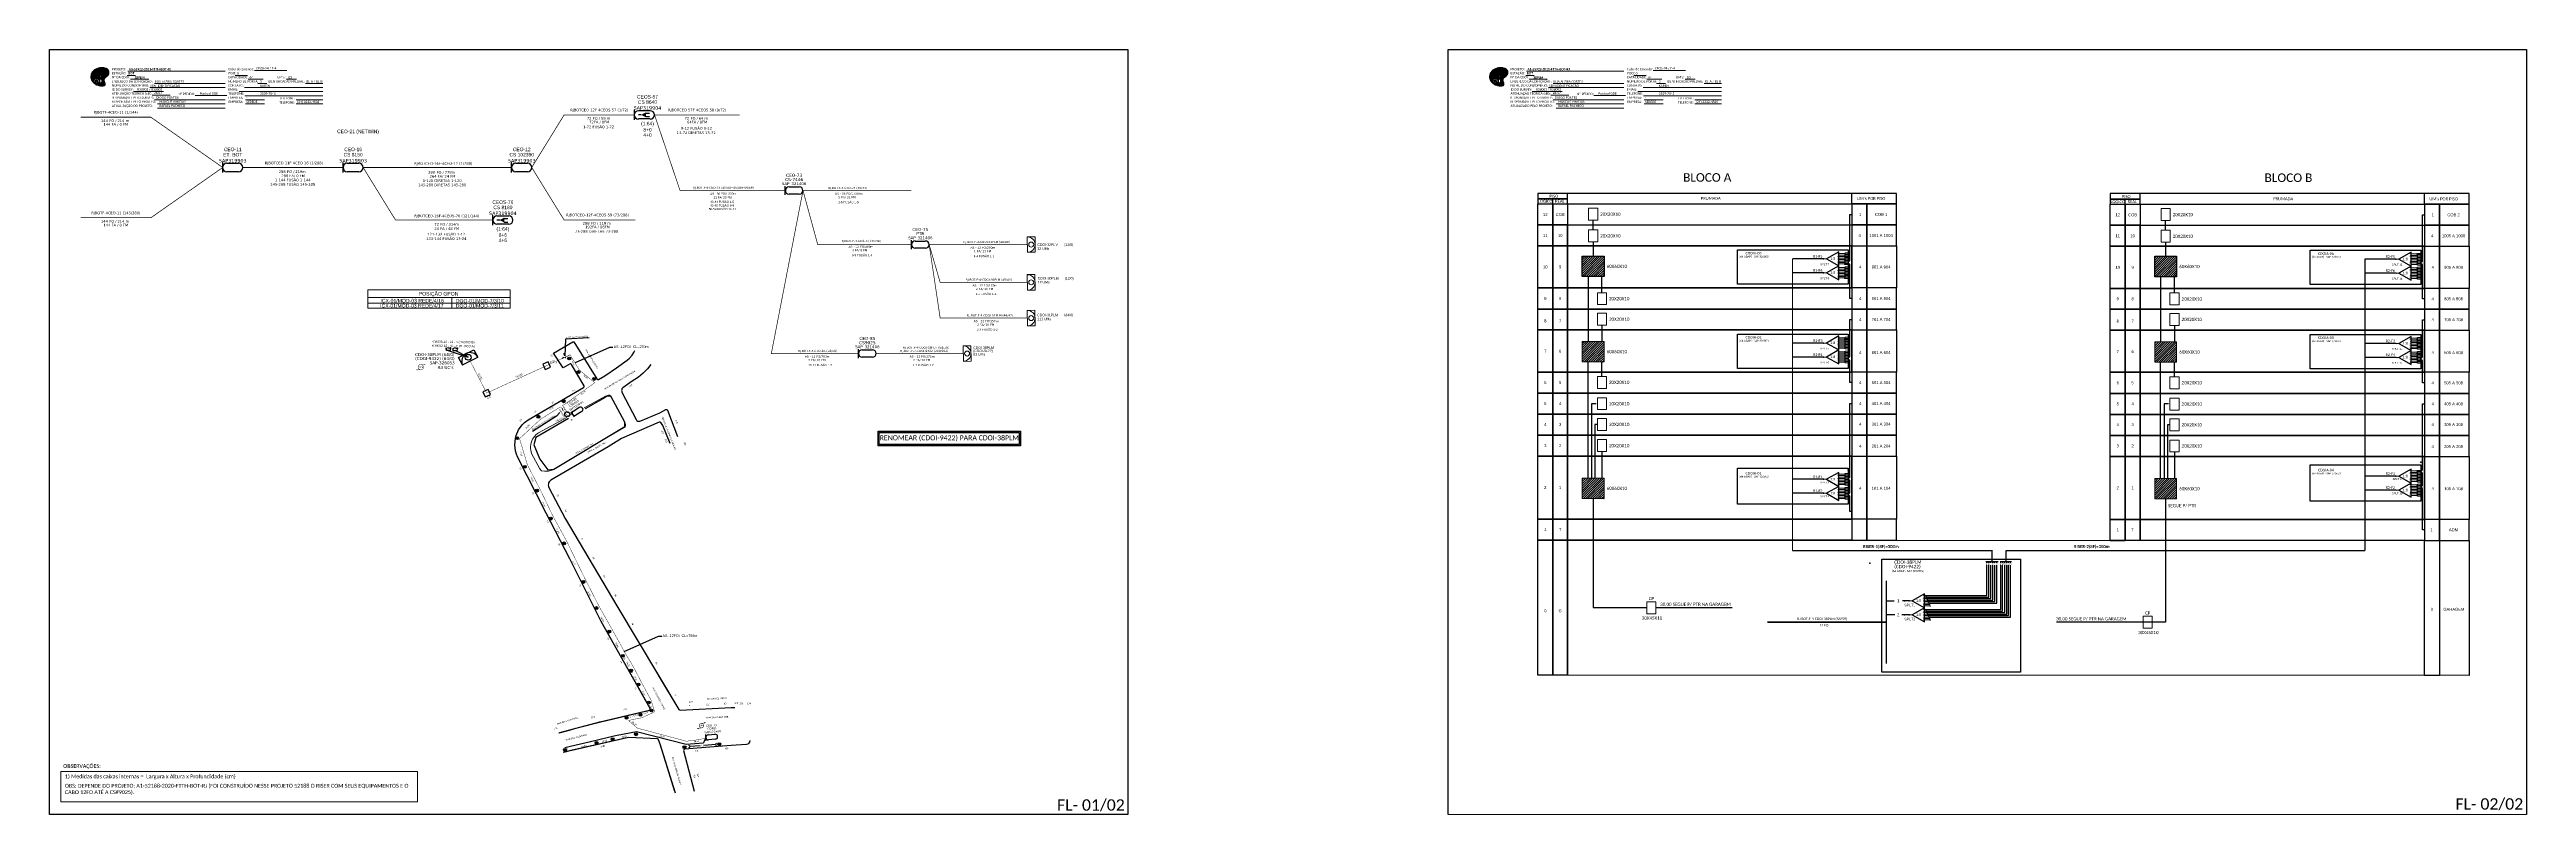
# Paper-space layout 'CDOI-38PLM' of a CAD drawing. Header units: millimetres. Extents: x 1 to 1932, y 0 to 596.
# The model-space entities are those that its viewports show. They can reach past a viewport. Long polylines and large blocks are cut down to what shows.
import ezdxf
from ezdxf.enums import TextEntityAlignment as Align

# ---------------------------------------------------------------- set-up
doc = ezdxf.new("R2010")
doc.units = ezdxf.units.MM
doc.header["$LTSCALE"] = 3
doc.header["$MEASUREMENT"] = 0
doc.linetypes.add('DASHED', pattern=[0.75, 0.5, -0.25])
doc.linetypes.add('DIVIDE', pattern=[1.25, 0.5, -0.25, 0, -0.25, 0, -0.25])
for name, color, linetype, lineweight in [("20.0-LEGENDA DOS CDO'S", 1, 'Continuous', 0), ('20.1-CDO_INTERIOR', 1, 'Continuous', 0), ('Texto_Cabos', 1, 'Continuous', 20)]:
    doc.layers.add(name, color=color, linetype=linetype, lineweight=lineweight)
for name, color, linetype in [('20.4-CEOS', 1, 'Continuous'), ('ALINHAMENTO PREDIAL', 120, 'Continuous'), ('CAP a Instalar', 1, 'Continuous'), ('CD a instalar', 1, 'Continuous'), ('CDO_INTERIOR', 1, 'Continuous'), ('CDO_PARDE', 1, 'Continuous'), ('CEO', 1, 'Continuous'), ('CEOS', 1, 'Continuous'), ('Cordoalha', 7, 'Continuous'), ('label_cabos', 7, 'Continuous'), ('LAYOUT', 7, 'Continuous'), ('Legenda', 7, 'Continuous'), ('LEGENDAS_INFRAESTRUTURAS', 7, 'Continuous'), ('METRAGEM', 7, 'Continuous'), ('NOME LOGRADOURO', 252, 'Continuous'), ('NOS_DE_INFRAESTRUTURA', 7, 'Continuous'), ('NUMERAÇÃO', 7, 'Continuous'), ('OBRA DE ARTE', 190, 'Continuous'), ('SURVEYS', 7, 'Continuous'), ('SURVEYS_LEGENDAS', 7, 'Continuous'), ('T', 7, 'Continuous')]:
    doc.layers.add(name, color=color, linetype=linetype)
doc.styles.add('ARIAL', font='arial.ttf')
doc.styles.add('MtXpl_Calibri', font='CALIBRI.TTF')
doc.styles.add('siredit', font='verdana.ttf')
doc.styles.get("Standard").update_dxf_attribs({"font": 'arial.ttf'})
doc.styles.add('Style-font000', font='font000.shx')
doc.styles.add('WMF-Calibri0', font='CALIBRI.TTF')
doc.styles.add('WMF-Calibri1', font='CALIBRIB.TTF')
doc.linetypes.add('FENCELINE1', pattern='A,0.25,-0.1,[133,ltypeshp.shx,S=0.1,R=0,X=-0.1,Y=0],-0.1,1', length=1.45)
doc.dimstyles.new('ISO-25', dxfattribs={"dimtxt": 2.5, "dimasz": 2.5, "dimexe": 1.25, "dimexo": 0.625, "dimtad": 1, "dimtxsty": 'Standard', "dimcen": 2.5, "dimadec": 0, "dimazin": 0, "dimtfac": 1, "dimtmove": 0, "dimatfit": 3, "dimfxl": 0, "dimarcsym": 0})
doc.dimstyles.get("Standard").update_dxf_attribs({"dimtxt": 0.18, "dimasz": 0.18, "dimexe": 0.18, "dimexo": 0.0625, "dimgap": 0.09, "dimtad": 0, "dimtih": 1, "dimtoh": 1, "dimdec": 4, "dimzin": 0, "dimdsep": 46, "dimtxsty": 'Standard', "dimcen": 0.09, "dimadec": 0, "dimazin": 0, "dimtfac": 1, "dimtdec": 4, "dimtofl": 0, "dimtmove": 0, "dimatfit": 3, "dimfxl": 0, "dimtolj": 1, "dimtzin": 0, "dimarcsym": 0})
pattern_1 = [(45, (909.7529, -18.1248), (-0.8838835, 0.8838835), [])]
pattern_2 = [(45, (1356.2998, -18.392), (-0.8838835, 0.8838835), [])]

# ---------------------------------------------------------------- blocks, each defined once
blk = doc.blocks.new('OI')
h = blk.add_hatch(color=40)
edge = h.paths.add_edge_path()
edge.add_spline(control_points=[(4.4, -0.7), (3.9, -1), (3.3, -1.5), (2.8, -2.6), (2.9, -3.5), (3.1, -4.3), (3.3, -4.9), (3.4, -5.4), (3.4, -5.9), (3.2, -6.4), (2.5, -6.6), (1.7, -6.6), (0.6, -6.7), (-0.6, -6.4), (-1.6, -6.1), (-2.8, -5.6), (-3.9, -4.8), (-4.9, -3.7), (-5.3, -2.6), (-5.6, -1.9), (-5.8, -1), (-5.7, 0.5), (-5.1, 2), (-4.1, 3), (-3.3, 3.6), (-2.4, 4.2), (-1.4, 4.4), (-0.6, 4.7), (0.8, 4.9), (2.2, 5), (3.8, 4.6), (4.7, 4.2), (5.4, 3.7), (5.8, 3), (6, 2.2), (6, 1.5), (5.7, 0.6), (5.3, 0.1), (4.9, -0.4), (4.5, -0.6), (4.4, -0.7)], knot_values=[0, 0, 0, 0, 1.60434, 2.417191, 3.427595, 4.282808, 4.776746, 5.304182, 5.888771, 6.258406, 6.858137, 7.79129, 8.986195, 10.124242, 11.187857, 12.242908, 13.953784, 15.414161, 16.515391, 17.349188, 17.675853, 19.552021, 21.515531, 22.568638, 23.63245, 24.621084, 25.782718, 26.745347, 27.142653, 29.870543, 31.004649, 31.921532, 32.709589, 33.801391, 34.042471, 35.192333, 35.971461, 36.628871, 37.254359, 37.836911, 37.836911, 37.836911, 37.836911], degree=3, periodic=0)
h.paths.add_polyline_path([(1.1, -0.9, -1), (0, -0.9, -1)], flags=16)
edge = h.paths.add_edge_path(flags=16)
edge.add_ellipse((0.6, -3.6), major_axis=(-0.02, 1.71), ratio=0.361305, start_angle=0, end_angle=360)
h.paths.add_polyline_path([(-0.4, -3.6, -1), (-3.8, -3.6, -1)], flags=16)
edge = h.paths.add_edge_path(flags=0)
edge.add_ellipse((-2.1, -3.6), major_axis=(0, 0.885), ratio=0.758294, start_angle=0, end_angle=360)
at = {"color": 40}
for centre, radius in [((-2.1, -3.6), 1.72), ((0.5, -0.9), 0.587)]:
    blk.add_circle(centre, radius, dxfattribs=at)
blk.add_ellipse((-2.1, -3.6), major_axis=(0, 0.885), ratio=0.758294, start_param=-3.141592653589792, end_param=3.141592653589792, dxfattribs=at)
blk.add_ellipse((0.6, -3.6), major_axis=(-0.02, 1.71), ratio=0.361305, dxfattribs=at)
at = {"color": 40, "start_tangent": (-0.800898, -0.598801), "end_tangent": (-0.800898, -0.598801)}
blk.add_spline([(4.4, -0.7), (3.2, -1.8), (2.9, -2.5), (2.9, -3.5), (3.1, -4.4), (3.3, -4.8), (3.4, -5.4), (3.4, -6), (3.2, -6.3), (2.7, -6.5), (1.7, -6.6), (0.5, -6.6), (-0.6, -6.4), (-1.6, -6.1), (-2.6, -5.7), (-3.9, -4.7), (-4.9, -3.6), (-5.4, -2.6), (-5.6, -1.8), (-5.7, -1.5), (-5.6, 0.4), (-4.8, 2.2), (-4.1, 3), (-3.3, 3.6), (-2.4, 4.1), (-1.3, 4.5), (-0.4, 4.7), (0, 4.8), (2.7, 4.8), (3.8, 4.5), (4.7, 4.2), (5.3, 3.7), (5.9, 2.7), (5.9, 2.5), (5.9, 1.3), (5.7, 0.6), (5.3, 0.1), (4.8, -0.4), (4.4, -0.7)], degree=3, dxfattribs=at)
blk = doc.blocks.new('A$C0F3E0099')
blk.add_lwpolyline([(2.3, 1.5), (2.5, 1.5)])
at = {"layer": 'SURVEYS'}
for p, q in [((1.4, 1.4), (0, 1)), ((0, 1), (0.4, 1)), ((0.4, 0), (0.4, 1)), ((2.3, 0), (0.4, 0)), ((1.4, 1.4), (2.8, 1)), ((2.3, 1.1), (2.3, 1.5)), ((2.4, 1), (2.3, 0)), ((2.8, 1), (2.4, 1)), ((2.5, 1.5), (2.5, 1.1))]:
    blk.add_line(p, q, dxfattribs=at)
blk = doc.blocks.new('A$C25AF16AE')
at = {"layer": 'LAYOUT', "color": 5, "linetype": 'Continuous', "const_width": 0.4}
blk.add_lwpolyline([(-1.7, 0), (-1, 0), (-1, 0.6), (0.2, -0.6), (0.2, 0), (0.9, 0)], dxfattribs=at)
blk = doc.blocks.new('Cabos_2')
at = {"layer": 'Texto_Cabos', "color": 7, "style": 'siredit'}
blk.add_text('FO /', height=1.5, dxfattribs=at).set_placement((0.4, -2), align=Align.MIDDLE_RIGHT)
for tag, p in [('N_CABOS', (0, 2.8)), ('FA/FM', (0, -4.1))]:
    blk.add_attdef(tag, text='', height=1.5, dxfattribs=at).set_placement(p, align=Align.MIDDLE_CENTER)
blk.add_attdef('FIBRAS', text='', height=1.5, dxfattribs=at).set_placement((-4.5, -2), align=Align.MIDDLE_RIGHT)
blk.add_attdef('FUSÃO_001', (-0.5, -7.4), '', height=1.5, dxfattribs=at)
blk.add_attdef('METROS', text='', height=1.5, dxfattribs=at).set_placement((1, -2), align=Align.MIDDLE_LEFT)
blk = doc.blocks.new('A$C415C251F')
at = {"color": 3}
blk.add_point((0, 0), dxfattribs=at)

msp = doc.modelspace()

# ---------------------------------------------------------------- hatches: boundary and pattern name
h = msp.add_hatch()
h.set_pattern_fill('ANSI31', color=0, scale=10, style=0)
h.set_pattern_definition([(45, (909.7529, 48.4112), (-0.8838835, 0.8838835), [])])
h.paths.add_polyline_path([(2058.2, 380.5), (2041.2, 380.5), (2041.2, 364.5), (2058.2, 364.5)])
h = msp.add_hatch(color=0)
h.dxf.hatch_style = 1
edge = h.paths.add_edge_path()
edge.add_arc((2229.4, 378.3), 0.256, 0, 360)
h = msp.add_hatch(color=0)
h.dxf.hatch_style = 1
edge = h.paths.add_edge_path()
edge.add_arc((2229.4, 367.4), 0.256, 0, 360)
h = msp.add_hatch()
h.set_pattern_fill('ANSI31', color=0, scale=10, style=0)
h.set_pattern_definition([(45, (1356.2998, 48.144), (-0.8838835, 0.8838835), [])])
h.paths.add_polyline_path([(2504.8, 380.3), (2487.7, 380.3), (2487.7, 364.3), (2504.8, 364.3)])
h = msp.add_hatch(color=0)
h.dxf.hatch_style = 1
edge = h.paths.add_edge_path()
edge.add_arc((2675.9, 378.1), 0.256, 0, 360)
h = msp.add_hatch(color=0)
h.dxf.hatch_style = 1
edge = h.paths.add_edge_path()
edge.add_arc((2675.9, 367.2), 0.256, 0, 360)
h = msp.add_hatch()
h.set_pattern_fill('ANSI31', color=0, scale=10, style=0)
h.set_pattern_definition(pattern_1)
h.paths.add_polyline_path([(2041.2, 314), (2041.2, 298), (2058.2, 298), (2058.2, 314)])
h = msp.add_hatch(color=0)
h.dxf.hatch_style = 1
edge = h.paths.add_edge_path()
edge.add_arc((2229.4, 312.7), 0.256, 0, 360)
h = msp.add_hatch()
h.set_pattern_fill('ANSI31', color=0, scale=10, style=0)
h.set_pattern_definition(pattern_2)
h.paths.add_polyline_path([(2487.7, 313.7), (2487.7, 297.7), (2504.8, 297.7), (2504.8, 313.7)])
h = msp.add_hatch(color=0)
h.dxf.hatch_style = 1
edge = h.paths.add_edge_path()
edge.add_arc((2675.9, 312.4), 0.256, 0, 360)
h = msp.add_hatch(color=0)
h.dxf.hatch_style = 1
edge = h.paths.add_edge_path()
edge.add_arc((2229.4, 301.8), 0.256, 0, 360)
h = msp.add_hatch(color=0)
h.dxf.hatch_style = 1
edge = h.paths.add_edge_path()
edge.add_arc((2675.9, 301.5), 0.256, 0, 360)
h = msp.add_hatch()
h.set_pattern_fill('ANSI31', color=0, scale=10, style=0)
h.set_pattern_definition(pattern_1)
h.paths.add_polyline_path([(2041.2, 207.5), (2041.2, 191.5), (2058.2, 191.5), (2058.2, 207.5)])
h = msp.add_hatch(color=0)
h.dxf.hatch_style = 1
edge = h.paths.add_edge_path()
edge.add_arc((2229.4, 206.5), 0.256, 0, 360)
h = msp.add_hatch(color=0)
h.dxf.hatch_style = 1
edge = h.paths.add_edge_path()
edge.add_arc((2229.4, 195.6), 0.256, 0, 360)
h = msp.add_hatch()
h.set_pattern_fill('ANSI31', color=0, scale=10, style=0)
h.set_pattern_definition(pattern_2)
h.paths.add_polyline_path([(2487.7, 207.2), (2487.7, 191.2), (2504.8, 191.2), (2504.8, 207.2)])
h = msp.add_hatch(color=0)
h.dxf.hatch_style = 1
edge = h.paths.add_edge_path()
edge.add_arc((2675.9, 209), 0.256, 0, 360)
h = msp.add_hatch(color=0)
h.dxf.hatch_style = 1
edge = h.paths.add_edge_path()
edge.add_arc((2675.9, 198.1), 0.256, 0, 360)
h = msp.add_hatch(color=0)
h.dxf.hatch_style = 1
edge = h.paths.add_edge_path()
edge.add_arc((2309, 115.9), 0.242, 0, 360)
h = msp.add_hatch(color=0)
h.dxf.hatch_style = 1
edge = h.paths.add_edge_path()
edge.add_arc((2296.2, 111.8), 0.338, 0, 360)
h = msp.add_hatch(color=0)
h.dxf.hatch_style = 1
edge = h.paths.add_edge_path()
edge.add_arc((2296.2, 100.9), 0.338, 0, 360)
h = msp.add_hatch(color=0)
h.dxf.hatch_style = 1
edge = h.paths.add_edge_path()
edge.add_arc((2309, 105), 0.242, 0, 360)
h = msp.add_hatch(color=0)
h.dxf.hatch_style = 1
edge = h.paths.add_edge_path()
edge.add_arc((2309.5, 114.7), 0.242, 0, 360)
h = msp.add_hatch(color=0)
h.dxf.hatch_style = 1
edge = h.paths.add_edge_path()
edge.add_arc((2309.5, 103.8), 0.242, 0, 360)
h = msp.add_hatch(color=0)
h.dxf.hatch_style = 1
edge = h.paths.add_edge_path()
edge.add_arc((2310, 113.6), 0.242, 0, 360)
h = msp.add_hatch(color=0)
h.dxf.hatch_style = 1
edge = h.paths.add_edge_path()
edge.add_arc((2310, 102.7), 0.242, 0, 360)
h = msp.add_hatch(color=0)
h.dxf.hatch_style = 1
edge = h.paths.add_edge_path()
edge.add_arc((2310.5, 112.4), 0.242, 0, 360)
h = msp.add_hatch(color=0)
h.dxf.hatch_style = 1
edge = h.paths.add_edge_path()
edge.add_arc((2310.5, 101.5), 0.242, 0, 360)
h = msp.add_hatch(color=0)
h.dxf.hatch_style = 1
edge = h.paths.add_edge_path()
edge.add_arc((2311, 111.3), 0.242, 0, 360)
h = msp.add_hatch(color=0)
h.dxf.hatch_style = 1
edge = h.paths.add_edge_path()
edge.add_arc((2311, 100.4), 0.242, 0, 360)
h = msp.add_hatch(color=0)
h.dxf.hatch_style = 1
edge = h.paths.add_edge_path()
edge.add_arc((2311.5, 110.1), 0.242, 0, 360)
h = msp.add_hatch(color=0)
h.dxf.hatch_style = 1
edge = h.paths.add_edge_path()
edge.add_arc((2311.5, 99.2), 0.242, 0, 360)
h = msp.add_hatch(color=0)
h.dxf.hatch_style = 1
edge = h.paths.add_edge_path()
edge.add_arc((2312, 109), 0.242, 0, 360)
h = msp.add_hatch(color=0)
h.dxf.hatch_style = 1
edge = h.paths.add_edge_path()
edge.add_arc((2312, 98.1), 0.242, 0, 360)
h = msp.add_hatch(color=0)
h.dxf.hatch_style = 1
edge = h.paths.add_edge_path()
edge.add_arc((2312.5, 107.8), 0.242, 0, 360)
h = msp.add_hatch(color=0)
h.dxf.hatch_style = 1
edge = h.paths.add_edge_path()
edge.add_arc((2312.5, 96.9), 0.242, 0, 360)

# ---------------------------------------------------------------- linework, layer by layer
at = {"color": 0}
msp.add_line((2453.1, 158.9), (2464.7, 158.9), dxfattribs=at)
at = {"color": 0, "linetype": 'FENCELINE1', "ltscale": 6}
for p, q in [((1326.5, -2.4), (1351, 3.3)), ((1351, 3.3), (1363.8, 6.3)), ((1367.5, 7), (1382.5, 10)), ((1382.5, 10), (1421.3, 0.1)), ((1421.3, 0.1), (1434.7, 1.1)), ((1436.5, 5.2), (1434.7, 1.1))]:
    msp.add_line(p, q, dxfattribs=at)
at = {"color": 0, "linetype": 'FENCELINE1', "ltscale": 2}
msp.add_line((1363.8, 6.3), (1367.5, 7.1), dxfattribs=at)
at = {"color": 0, "lineweight": 0}
for p, q in [((933.4, -21.1), (1211.6, -21.1)), ((933.4, -44.8), (933.4, -21.1)), ((1211.6, -21.1), (1211.6, -44.8)), ((1211.6, -44.8), (933.4, -44.8))]:
    msp.add_line(p, q, dxfattribs=at)
for points in [[(924.7, 541.4), (1765.7, 541.4), (1765.7, -54.6), (924.7, -54.6), (924.7, 541.4)], [(1936.7, 541.4), (2777.7, 541.4), (2777.7, -54.6), (1936.7, -54.6), (1936.7, 541.4)], [(1345.7, 316.7), (1327.2, 315.6), (1326.5, 302.8), (1325.8, 304.6)]]:
    msp.add_lwpolyline(points)
at = {"color": 7, "lineweight": 0}
for points in [[(985.7, 524.6), (1061.7, 524.6)], [(1084.6, 525.1), (1109.7, 525.1)], [(1997.7, 524.6), (2073.7, 524.6)], [(2096.5, 525.1), (2121.7, 525.1)], [(985.2, 521.3), (991.8, 521.3)], [(987.9, 518.2), (1001.8, 518.2)], [(990.2, 508.8), (1013.6, 508.8)], [(1003, 511.9), (1061.7, 511.9)], [(1004.7, 505.9), (1018.7, 505.9)], [(1006.5, 515), (1061.7, 515)], [(1038.3, 505.5), (1062.8, 505.5)], [(1038.8, 505.5), (1062.9, 505.5)], [(1069.5, 521.3), (1079, 521.3)], [(1072.6, 508.6), (1137.9, 508.6)], [(1076.7, 511.9), (1137.9, 511.9)], [(1076.9, 505.4), (1137.9, 505.4)], [(1079.6, 518.2), (1091.2, 518.2)], [(1087.1, 515), (1094.1, 515)], [(1109.5, 518.2), (1117.2, 518.2)], [(1124.3, 515), (1137.9, 515)], [(1997.2, 521.3), (2003.8, 521.3)], [(1999.9, 518.2), (2013.8, 518.2)], [(2002.2, 508.8), (2025.6, 508.8)], [(2015, 511.9), (2073.7, 511.9)], [(2016.7, 505.9), (2030.7, 505.9)], [(2018.4, 515), (2073.7, 515)], [(2050.2, 505.5), (2074.7, 505.5)], [(2050.8, 505.5), (2074.9, 505.5)], [(2081.5, 521.3), (2091, 521.3)], [(2084.6, 508.6), (2149.9, 508.6)], [(2088.7, 511.9), (2149.9, 511.9)], [(2088.9, 505.4), (2149.9, 505.4)], [(2091.6, 518.2), (2103.2, 518.2)], [(2099.1, 515), (2106.1, 515)], [(2121.5, 518.2), (2129.2, 518.2)], [(2136.3, 515), (2149.9, 515)], [(1006.5, 502.3), (1061.7, 502.3)], [(1009, 499.1), (1061.7, 499.1)], [(1009, 495.8), (1061.7, 495.8)], [(1077.5, 502.3), (1092.3, 502.3)], [(1077.5, 499.1), (1092.3, 499.1)], [(1117.1, 502.3), (1137.9, 502.3)], [(1117.1, 499.1), (1137.9, 499.1)], [(2018.4, 502.3), (2073.7, 502.3)], [(2020.9, 499.1), (2073.7, 499.1)], [(2020.9, 495.8), (2073.7, 495.8)], [(2089.5, 502.3), (2104.3, 502.3)], [(2089.5, 499.1), (2104.3, 499.1)], [(2129.1, 502.3), (2149.9, 502.3)], [(2129.1, 499.1), (2149.9, 499.1)]]:
    msp.add_lwpolyline(points, dxfattribs=at)
at = {"color": 0}
for points in [[(2006.6, 425.2), (2029.7, 425.2), (2029.7, 429.3), (2006.6, 429.3)], [(2006.6, 421.1), (2029.7, 421.1), (2029.7, 425.2), (2006.6, 425.2)], [(2453.1, 424.9), (2476.3, 424.9), (2476.3, 429.1), (2453.1, 429.1)], [(2006.6, 421.1), (2018.2, 421.1), (2018.2, 404.7), (2006.6, 404.7)], [(2018.2, 421.1), (2029.7, 421.1), (2029.7, 404.7), (2018.2, 404.7)], [(2263.2, 421.1), (2251.6, 421.1), (2251.6, 404.7), (2263.2, 404.7)], [(2286.4, 421.1), (2263.2, 421.1), (2263.2, 404.7), (2286.4, 404.7)], [(2453.1, 420.8), (2476.3, 420.8), (2476.3, 424.9), (2453.1, 424.9)], [(2453.1, 420.8), (2464.7, 420.8), (2464.7, 404.5), (2453.1, 404.5)], [(2464.7, 420.8), (2476.3, 420.8), (2476.3, 404.5), (2464.7, 404.5)], [(2709.8, 420.8), (2698.2, 420.8), (2698.2, 404.5), (2709.8, 404.5)], [(2732.9, 420.8), (2709.8, 420.8), (2709.8, 404.5), (2732.9, 404.5)], [(2006.6, 404.7), (2018.2, 404.7), (2018.2, 388.4), (2006.6, 388.4)], [(2006.6, 388.4), (2018.2, 388.4), (2018.2, 355.6), (2006.6, 355.6)], [(2018.2, 404.7), (2029.7, 404.7), (2029.7, 388.4), (2018.2, 388.4)], [(2018.2, 388.4), (2029.7, 388.4), (2029.7, 355.6), (2018.2, 355.6)], [(2029.7, 404.7), (2251.6, 404.7), (2251.6, 388.4), (2029.7, 388.4)], [(2029.7, 388.4), (2251.6, 388.4), (2251.6, 355.6), (2029.7, 355.6)], [(2263.2, 404.7), (2251.6, 404.7), (2251.6, 388.4), (2263.2, 388.4)], [(2251.6, 388.4), (2263.2, 388.4), (2263.2, 355.6), (2251.6, 355.6)], [(2286.4, 404.7), (2263.2, 404.7), (2263.2, 388.4), (2286.4, 388.4)], [(2263.2, 388.4), (2286.4, 388.4), (2286.4, 355.6), (2263.2, 355.6)], [(2453.1, 404.5), (2464.7, 404.5), (2464.7, 388.1), (2453.1, 388.1)], [(2453.1, 388.1), (2464.7, 388.1), (2464.7, 355.3), (2453.1, 355.3)], [(2464.7, 404.5), (2476.3, 404.5), (2476.3, 388.1), (2464.7, 388.1)], [(2464.7, 388.1), (2476.3, 388.1), (2476.3, 355.3), (2464.7, 355.3)], [(2476.3, 404.5), (2698.2, 404.5), (2698.2, 388.1), (2476.3, 388.1)], [(2476.3, 388.1), (2698.2, 388.1), (2698.2, 355.3), (2476.3, 355.3)], [(2709.8, 404.5), (2698.2, 404.5), (2698.2, 388.1), (2709.8, 388.1)], [(2698.2, 388.1), (2709.8, 388.1), (2709.8, 355.3), (2698.2, 355.3)], [(2732.9, 404.5), (2709.8, 404.5), (2709.8, 388.1), (2732.9, 388.1)], [(2709.8, 388.1), (2732.9, 388.1), (2732.9, 355.3), (2709.8, 355.3)], [(2041.2, 380.5), (2058.2, 380.5), (2058.2, 364.5), (2041.2, 364.5)], [(2162.4, 385.3), (2248.7, 385.3), (2248.7, 358.5), (2162.4, 358.5)], [(2487.7, 380.3), (2504.8, 380.3), (2504.8, 364.3), (2487.7, 364.3)], [(2608.9, 385), (2695.2, 385), (2695.2, 358.3), (2608.9, 358.3)], [(2006.6, 355.6), (2018.2, 355.6), (2018.2, 339.2), (2006.6, 339.2)], [(2018.2, 355.6), (2029.7, 355.6), (2029.7, 339.2), (2018.2, 339.2)], [(2029.7, 355.6), (2251.6, 355.6), (2251.6, 339.2), (2029.7, 339.2)], [(2263.2, 355.6), (2251.6, 355.6), (2251.6, 339.2), (2263.2, 339.2)], [(2286.4, 355.6), (2263.2, 355.6), (2263.2, 339.2), (2286.4, 339.2)], [(2453.1, 355.3), (2464.7, 355.3), (2464.7, 339), (2453.1, 339)], [(2464.7, 355.3), (2476.3, 355.3), (2476.3, 339), (2464.7, 339)], [(2476.3, 355.3), (2698.2, 355.3), (2698.2, 339), (2476.3, 339)], [(2709.8, 355.3), (2698.2, 355.3), (2698.2, 339), (2709.8, 339)], [(2732.9, 355.3), (2709.8, 355.3), (2709.8, 339), (2732.9, 339)], [(2006.6, 339.2), (2018.2, 339.2), (2018.2, 322.9), (2006.6, 322.9)], [(2018.2, 339.2), (2029.7, 339.2), (2029.7, 322.9), (2018.2, 322.9)], [(2029.7, 339.2), (2251.6, 339.2), (2251.6, 322.9), (2029.7, 322.9)], [(2263.2, 339.2), (2251.6, 339.2), (2251.6, 322.9), (2263.2, 322.9)], [(2286.4, 339.2), (2263.2, 339.2), (2263.2, 322.9), (2286.4, 322.9)], [(2453.1, 339), (2464.7, 339), (2464.7, 322.6), (2453.1, 322.6)], [(2464.7, 339), (2476.3, 339), (2476.3, 322.6), (2464.7, 322.6)], [(2476.3, 339), (2698.2, 339), (2698.2, 322.6), (2476.3, 322.6)], [(2709.8, 339), (2698.2, 339), (2698.2, 322.6), (2709.8, 322.6)], [(2732.9, 339), (2709.8, 339), (2709.8, 322.6), (2732.9, 322.6)], [(2006.6, 322.9), (2018.2, 322.9), (2018.2, 290.1), (2006.6, 290.1)], [(2018.2, 322.9), (2029.7, 322.9), (2029.7, 290.1), (2018.2, 290.1)], [(2029.7, 322.9), (2251.6, 322.9), (2251.6, 290.1), (2029.7, 290.1)], [(2162.4, 319.7), (2248.7, 319.7), (2248.7, 292.9), (2162.4, 292.9)], [(2251.6, 322.9), (2263.2, 322.9), (2263.2, 290.1), (2251.6, 290.1)], [(2263.2, 322.9), (2286.4, 322.9), (2286.4, 290.1), (2263.2, 290.1)], [(2453.1, 322.6), (2464.7, 322.6), (2464.7, 289.9), (2453.1, 289.9)], [(2464.7, 322.6), (2476.3, 322.6), (2476.3, 289.9), (2464.7, 289.9)], [(2476.3, 322.6), (2698.2, 322.6), (2698.2, 289.9), (2476.3, 289.9)], [(2608.9, 319.4), (2695.2, 319.4), (2695.2, 292.7), (2608.9, 292.7)], [(2698.2, 322.6), (2709.8, 322.6), (2709.8, 289.9), (2698.2, 289.9)], [(2709.8, 322.6), (2732.9, 322.6), (2732.9, 289.9), (2709.8, 289.9)], [(2006.6, 290.1), (2018.2, 290.1), (2018.2, 273.7), (2006.6, 273.7)], [(2018.2, 290.1), (2029.7, 290.1), (2029.7, 273.7), (2018.2, 273.7)], [(2029.7, 290.1), (2251.6, 290.1), (2251.6, 273.7), (2029.7, 273.7)], [(2263.2, 290.1), (2251.6, 290.1), (2251.6, 273.7), (2263.2, 273.7)], [(2286.4, 290.1), (2263.2, 290.1), (2263.2, 273.7), (2286.4, 273.7)], [(2453.1, 289.9), (2464.7, 289.9), (2464.7, 273.5), (2453.1, 273.5)], [(2464.7, 289.9), (2476.3, 289.9), (2476.3, 273.5), (2464.7, 273.5)], [(2476.3, 289.9), (2698.2, 289.9), (2698.2, 273.5), (2476.3, 273.5)], [(2709.8, 289.9), (2698.2, 289.9), (2698.2, 273.5), (2709.8, 273.5)], [(2732.9, 289.9), (2709.8, 289.9), (2709.8, 273.5), (2732.9, 273.5)], [(2006.6, 273.7), (2018.2, 273.7), (2018.2, 257.4), (2006.6, 257.4)], [(2018.2, 273.7), (2029.7, 273.7), (2029.7, 257.4), (2018.2, 257.4)], [(2029.7, 273.7), (2251.6, 273.7), (2251.6, 257.4), (2029.7, 257.4)], [(2263.2, 273.7), (2251.6, 273.7), (2251.6, 257.4), (2263.2, 257.4)], [(2286.4, 273.7), (2263.2, 273.7), (2263.2, 257.4), (2286.4, 257.4)], [(2453.1, 273.5), (2464.7, 273.5), (2464.7, 257.1), (2453.1, 257.1)], [(2464.7, 273.5), (2476.3, 273.5), (2476.3, 257.1), (2464.7, 257.1)], [(2476.3, 273.5), (2698.2, 273.5), (2698.2, 257.1), (2476.3, 257.1)], [(2709.8, 273.5), (2698.2, 273.5), (2698.2, 257.1), (2709.8, 257.1)], [(2732.9, 273.5), (2709.8, 273.5), (2709.8, 257.1), (2732.9, 257.1)], [(2006.6, 257.4), (2018.2, 257.4), (2018.2, 241), (2006.6, 241)], [(2018.2, 257.4), (2029.7, 257.4), (2029.7, 241), (2018.2, 241)], [(2029.7, 257.4), (2251.6, 257.4), (2251.6, 241), (2029.7, 241)], [(2263.2, 257.4), (2251.6, 257.4), (2251.6, 241), (2263.2, 241)], [(2286.4, 257.4), (2263.2, 257.4), (2263.2, 241), (2286.4, 241)], [(2453.1, 257.1), (2464.7, 257.1), (2464.7, 240.7), (2453.1, 240.7)], [(2464.7, 257.1), (2476.3, 257.1), (2476.3, 240.7), (2464.7, 240.7)], [(2476.3, 257.1), (2698.2, 257.1), (2698.2, 240.7), (2476.3, 240.7)], [(2709.8, 257.1), (2698.2, 257.1), (2698.2, 240.7), (2709.8, 240.7)], [(2732.9, 257.1), (2709.8, 257.1), (2709.8, 240.7), (2732.9, 240.7)], [(2006.6, 241), (2018.2, 241), (2018.2, 224.6), (2006.6, 224.6)], [(2018.2, 241), (2029.7, 241), (2029.7, 224.6), (2018.2, 224.6)], [(2029.7, 241), (2251.6, 241), (2251.6, 224.6), (2029.7, 224.6)], [(2263.2, 241), (2251.6, 241), (2251.6, 224.6), (2263.2, 224.6)], [(2286.4, 241), (2263.2, 241), (2263.2, 224.6), (2286.4, 224.6)], [(2453.1, 240.7), (2464.7, 240.7), (2464.7, 224.4), (2453.1, 224.4)], [(2464.7, 240.7), (2476.3, 240.7), (2476.3, 224.4), (2464.7, 224.4)], [(2476.3, 240.7), (2698.2, 240.7), (2698.2, 224.4), (2476.3, 224.4)], [(2709.8, 240.7), (2698.2, 240.7), (2698.2, 224.4), (2709.8, 224.4)], [(2732.9, 240.7), (2709.8, 240.7), (2709.8, 224.4), (2732.9, 224.4)], [(2006.6, 224.6), (2018.2, 224.6), (2018.2, 175.5), (2006.6, 175.5)], [(2018.2, 224.6), (2029.7, 224.6), (2029.7, 175.5), (2018.2, 175.5)], [(2162.4, 215.1), (2248.7, 215.1), (2248.7, 187.1), (2162.4, 187.1)], [(2251.6, 224.6), (2263.2, 224.6), (2263.2, 175.5), (2251.6, 175.5)], [(2263.2, 224.6), (2286.4, 224.6), (2286.4, 175.5), (2263.2, 175.5)], [(2453.1, 224.4), (2464.7, 224.4), (2464.7, 175.2), (2453.1, 175.2)], [(2464.7, 224.4), (2476.3, 224.4), (2476.3, 175.2), (2464.7, 175.2)], [(2608.9, 217.9), (2695.2, 217.9), (2695.2, 189.6), (2608.9, 189.6)], [(2698.2, 224.4), (2709.8, 224.4), (2709.8, 175.2), (2698.2, 175.2)], [(2709.8, 224.4), (2732.9, 224.4), (2732.9, 175.2), (2709.8, 175.2)], [(2006.6, 175.5), (2018.2, 175.5), (2018.2, 159.1), (2006.6, 159.1)], [(2018.2, 175.5), (2029.7, 175.5), (2029.7, 159.1), (2018.2, 159.1)], [(2029.7, 175.5), (2251.6, 175.5), (2251.6, 159.1), (2029.7, 159.1)], [(2263.2, 175.5), (2251.6, 175.5), (2251.6, 159.1), (2263.2, 159.1)], [(2286.4, 175.5), (2263.2, 175.5), (2263.2, 159.1), (2286.4, 159.1)], [(2453.1, 175.2), (2464.7, 175.2), (2464.7, 158.9), (2453.1, 158.9)], [(2464.7, 175.2), (2476.3, 175.2), (2476.3, 158.9), (2464.7, 158.9)], [(2476.3, 175.2), (2698.2, 175.2), (2698.2, 158.9), (2476.3, 158.9)], [(2709.8, 175.2), (2698.2, 175.2), (2698.2, 158.9), (2709.8, 158.9)], [(2732.9, 175.2), (2709.8, 175.2), (2709.8, 158.9), (2732.9, 158.9)], [(2006.6, 159.1), (2018.2, 159.1), (2018.2, 53.9), (2006.6, 53.9)], [(2018.2, 159.1), (2029.7, 159.1), (2029.7, 53.9), (2018.2, 53.9)], [(2698.2, 158.9), (2709.8, 158.9), (2709.8, 53.6), (2698.2, 53.6)], [(2275, 144.4), (2383, 144.4), (2383, 56.3), (2275, 56.3)]]:
    msp.add_lwpolyline(points, close=True, dxfattribs=at)
for points in [[(2006.6, 421.1), (2286.4, 421.1), (2286.4, 429.3), (2006.6, 429.3), (2006.6, 429.3), (2006.6, 421.1)], [(2018.2, 421.1), (2018.2, 425.2)], [(2251.6, 421.1), (2251.6, 429.3)], [(2453.1, 420.8), (2732.9, 420.8), (2732.9, 429.1), (2453.1, 429.1), (2453.1, 429.1), (2453.1, 420.8)], [(2698.2, 420.8), (2698.2, 429.1)], [(2049.7, 400.8), (2049.7, 408.4)], [(2251.6, 347.4), (2250, 347.4), (2250, 373.9), (2248.4, 375.4), (2250, 376.9), (2250, 412.9), (2251.6, 412.9)], [(2464.7, 420.8), (2464.7, 424.9)], [(2496.2, 400.6), (2496.2, 408.2)], [(2698.2, 347.2), (2696.5, 347.2), (2696.5, 373.6), (2694.9, 375.1), (2696.5, 376.6), (2696.5, 412.6), (2698.2, 412.6)], [(2049.7, 391.5), (2049.7, 380.5)], [(2496.2, 391.3), (2496.2, 380.3)], [(2229.4, 378.3), (2205.2, 378.3)], [(2229.4, 367.4), (2205.2, 367.4)], [(2241.3, 383.8), (2231.6, 378.3), (2241.3, 372.9), (2241.3, 383.8)], [(2241.3, 372.9), (2231.6, 367.4), (2241.3, 362), (2241.3, 372.9)], [(2675.9, 378.1), (2651.7, 378.1)], [(2675.9, 367.2), (2651.7, 367.2)], [(2687.8, 383.5), (2678.2, 378.1), (2687.8, 372.6), (2687.8, 383.5)], [(2687.8, 372.6), (2678.2, 367.2), (2687.8, 361.7), (2687.8, 372.6)], [(2045.7, 364.5), (2045.7, 314)], [(2056.6, 351.9), (2056.6, 364.5)], [(2492.3, 364.3), (2492.3, 313.7)], [(2503.2, 351.7), (2503.2, 364.3)], [(2251.6, 281.9), (2250, 281.9), (2250, 299.2), (2248.4, 300.7), (2250, 302.2), (2250, 331), (2251.6, 331)], [(2698.2, 281.7), (2696.5, 281.7), (2696.5, 298.9), (2694.9, 300.4), (2696.5, 301.9), (2696.5, 330.8), (2698.2, 330.8)], [(2056.6, 326.7), (2056.6, 314)], [(2229.4, 312.7), (2205.2, 312.7)], [(2241.3, 318.2), (2231.6, 312.7), (2241.3, 307.3), (2241.3, 318.2)], [(2503.2, 326.4), (2503.2, 313.7)], [(2675.9, 312.4), (2651.7, 312.4)], [(2687.8, 317.9), (2678.2, 312.4), (2687.8, 307), (2687.8, 317.9)], [(2045.8, 207.5), (2045.8, 298)], [(2056.6, 286.7), (2056.6, 298)], [(2229.4, 301.8), (2205.2, 301.8)], [(2241.3, 307.3), (2231.6, 301.8), (2241.3, 296.4), (2241.3, 307.3)], [(2492.3, 207.2), (2492.3, 297.7)], [(2503.2, 286.4), (2503.2, 297.7)], [(2675.9, 301.5), (2651.7, 301.5)], [(2687.8, 307), (2678.2, 301.5), (2687.8, 296.1), (2687.8, 307)], [(2052.1, 265.4), (2048.4, 265.4), (2048.4, 207.5)], [(2250, 208.1), (2250, 217.3), (2250, 217.3), (2250, 265.6), (2251.6, 265.6)], [(2498.6, 265.2), (2495, 265.2), (2495, 207.2)], [(2696.5, 214), (2696.5, 217), (2696.5, 217), (2696.5, 265.3), (2698.2, 265.3)], [(2053.1, 249.3), (2051.1, 249.3), (2051.1, 207.5)], [(2499.6, 249), (2497.6, 249), (2497.6, 207.2)], [(2029.7, 175.5), (2029.7, 175.5), (2029.7, 224.6), (2251.6, 224.6), (2251.6, 175.5), (2029.7, 175.5)], [(2056.6, 228.1), (2056.6, 207.5)], [(2476.3, 175.2), (2476.3, 175.2), (2476.3, 224.4), (2698.2, 224.4), (2698.2, 175.2), (2476.3, 175.2)], [(2503.2, 227.8), (2503.2, 207.2)], [(2687.8, 214.4), (2678.2, 209), (2687.8, 203.5), (2687.8, 214.4)], [(2696.5, 211.4), (2695.2, 212.7), (2696.5, 214)], [(2229.4, 206.5), (2205.2, 206.5)], [(2229.4, 195.6), (2205.2, 195.6)], [(2241.3, 211.9), (2231.6, 206.5), (2241.3, 201), (2241.3, 211.9)], [(2241.3, 201), (2231.6, 195.6), (2241.3, 190.1), (2241.3, 201)], [(2250, 205.6), (2248.6, 206.9), (2250, 208.1)], [(2250, 193.4), (2248.6, 194.7), (2250, 196)], [(2250, 196), (2250, 205.6)], [(2251.6, 181.3), (2250, 181.3), (2250, 193.4)], [(2675.9, 209), (2651.7, 209)], [(2675.9, 198.1), (2651.7, 198.1)], [(2687.8, 203.5), (2678.2, 198.1), (2687.8, 192.6), (2687.8, 203.5)], [(2696.5, 199.3), (2695.2, 200.5), (2696.5, 201.8)], [(2696.5, 201.8), (2696.5, 211.4)], [(2698.2, 167.1), (2696.5, 167.1), (2696.5, 199.3)], [(2049.7, 191.5), (2049.7, 106.5)], [(2496.2, 191.2), (2496.2, 180.2), (2496.2, 180.2)], [(2496.2, 180.2), (2496.2, 95.2)], [(2029.7, 53.9), (2029.7, 53.9), (2029.7, 159.1), (2732.9, 158.9), (2732.9, 53.6), (2029.7, 53.9)], [(2355.9, 142.5), (2365.7, 142.5)], [(2356.8, 142.5), (2356.8, 141.3)], [(2356.8, 141.3), (2356.8, 142.5)], [(2356.8, 115.9), (2356.8, 139.6)], [(2358.3, 142.5), (2358.3, 141.3)], [(2358.3, 141.3), (2358.3, 142.5)], [(2358.3, 114.7), (2358.3, 139.5)], [(2359.9, 141.3), (2359.9, 142.5)], [(2359.9, 141.3), (2359.9, 142.5)], [(2359.9, 113.6), (2359.9, 139.5)], [(2361.4, 142.5), (2361.4, 141.3)], [(2361.4, 141.3), (2361.4, 142.5)], [(2361.4, 112.4), (2361.4, 139.6)], [(2363, 141.4), (2363, 142.5)], [(2363, 141.3), (2363, 142.5)], [(2363, 111.3), (2363, 139.6)], [(2364.5, 141.4), (2364.5, 142.5)], [(2364.5, 141.4), (2364.5, 142.5)], [(2364.5, 110.1), (2364.5, 139.5)], [(2367.2, 142.5), (2376.1, 142.5)], [(2367.6, 141.3), (2367.6, 142.5)], [(2367.6, 105), (2367.6, 139.6)], [(2369.1, 142.5), (2369.1, 141.3)], [(2369.1, 103.8), (2369.1, 139.6)], [(2370.7, 141.3), (2370.7, 142.5)], [(2370.7, 102.7), (2370.7, 139.6)], [(2372.3, 141.3), (2372.3, 142.5)], [(2372.3, 101.5), (2372.3, 139.6)], [(2373.8, 141.3), (2373.8, 142.5)], [(2373.8, 100.4), (2373.8, 139.6)], [(2375.3, 141.3), (2375.3, 142.5)], [(2375.3, 99.2), (2375.3, 139.6)], [(2278.4, 62.9), (2278.4, 127.5)], [(2308.1, 117.3), (2298.5, 111.8), (2308.1, 106.4), (2308.1, 117.3)], [(2049.7, 106.5), (2091.6, 106.5)], [(2098.7, 106.5), (2158.1, 106.5)], [(2278.4, 111.8), (2284.6, 111.8)], [(2285, 100.9), (2278.4, 100.9)], [(2295.9, 100.9), (2290.4, 100.9)], [(2295.9, 111.8), (2290.9, 111.8)], [(2308.1, 106.4), (2298.5, 100.9), (2308.1, 95.5), (2308.1, 106.4)], [(2309, 115.9), (2356.8, 115.9)], [(2309, 105), (2367.6, 105)], [(2309.5, 114.7), (2358.3, 114.7)], [(2309.5, 103.8), (2369.1, 103.8)], [(2310, 113.6), (2359.9, 113.6)], [(2310, 102.7), (2370.7, 102.7)], [(2310.5, 112.4), (2361.4, 112.4)], [(2310.5, 101.5), (2372.3, 101.5)], [(2311, 111.3), (2363, 111.3)], [(2311, 100.4), (2373.8, 100.4)], [(2311.5, 110.1), (2364.5, 110.1)], [(2311.5, 99.2), (2375.3, 99.2)], [(2496.2, 95.2), (2411.1, 95.2)]]:
    msp.add_lwpolyline(points, dxfattribs=at)
at = {"color": 0, "lineweight": 0}
for points in [[(2046.1, 417.7), (2053.3, 417.7), (2053.3, 408.4), (2046.1, 408.4)], [(2492.7, 417.5), (2499.8, 417.5), (2499.8, 408.2), (2492.7, 408.2)], [(2046.1, 400.8), (2053.3, 400.8), (2053.3, 391.5), (2046.1, 391.5)], [(2492.7, 400.6), (2499.8, 400.6), (2499.8, 391.3), (2492.7, 391.3)], [(2245.7, 382.6), (2246.2, 382.6), (2246.2, 382.1), (2245.7, 382.1)], [(2245.7, 381.5), (2246.2, 381.5), (2246.2, 380.9), (2245.7, 380.9)], [(2245.7, 380.3), (2246.2, 380.3), (2246.2, 379.8), (2245.7, 379.8)], [(2245.7, 379.2), (2246.2, 379.2), (2246.2, 378.6), (2245.7, 378.6)], [(2245.7, 378), (2246.2, 378), (2246.2, 377.5), (2245.7, 377.5)], [(2245.7, 376.9), (2246.2, 376.9), (2246.2, 376.3), (2245.7, 376.3)], [(2245.7, 375.7), (2246.2, 375.7), (2246.2, 375.2), (2245.7, 375.2)], [(2245.7, 374.6), (2246.2, 374.6), (2246.2, 374), (2245.7, 374)], [(2245.7, 371.7), (2246.2, 371.7), (2246.2, 371.2), (2245.7, 371.2)], [(2245.7, 370.6), (2246.2, 370.6), (2246.2, 370), (2245.7, 370)], [(2245.7, 369.4), (2246.2, 369.4), (2246.2, 368.9), (2245.7, 368.9)], [(2245.7, 368.3), (2246.2, 368.3), (2246.2, 367.7), (2245.7, 367.7)], [(2245.7, 367.1), (2246.2, 367.1), (2246.2, 366.6), (2245.7, 366.6)], [(2692.2, 382.4), (2692.8, 382.4), (2692.8, 381.8), (2692.2, 381.8)], [(2692.2, 381.2), (2692.8, 381.2), (2692.8, 380.7), (2692.2, 380.7)], [(2692.2, 380.1), (2692.8, 380.1), (2692.8, 379.5), (2692.2, 379.5)], [(2692.2, 378.9), (2692.8, 378.9), (2692.8, 378.3), (2692.2, 378.3)], [(2692.2, 377.8), (2692.8, 377.8), (2692.8, 377.2), (2692.2, 377.2)], [(2692.2, 376.6), (2692.8, 376.6), (2692.8, 376), (2692.2, 376)], [(2692.2, 375.5), (2692.8, 375.5), (2692.8, 374.9), (2692.2, 374.9)], [(2692.2, 374.3), (2692.8, 374.3), (2692.8, 373.7), (2692.2, 373.7)], [(2692.2, 371.5), (2692.8, 371.5), (2692.8, 370.9), (2692.2, 370.9)], [(2692.2, 370.3), (2692.8, 370.3), (2692.8, 369.8), (2692.2, 369.8)], [(2692.2, 369.2), (2692.8, 369.2), (2692.8, 368.6), (2692.2, 368.6)], [(2692.2, 368), (2692.8, 368), (2692.8, 367.5), (2692.2, 367.5)], [(2053.1, 351.9), (2060.2, 351.9), (2060.2, 342.6), (2053.1, 342.6)], [(2245.7, 366), (2246.2, 366), (2246.2, 365.4), (2245.7, 365.4)], [(2245.7, 364.8), (2246.2, 364.8), (2246.2, 364.3), (2245.7, 364.3)], [(2245.7, 363.7), (2246.2, 363.7), (2246.2, 363.1), (2245.7, 363.1)], [(2499.6, 351.7), (2506.8, 351.7), (2506.8, 342.4), (2499.6, 342.4)], [(2692.2, 366.9), (2692.8, 366.9), (2692.8, 366.3), (2692.2, 366.3)], [(2692.2, 365.7), (2692.8, 365.7), (2692.8, 365.1), (2692.2, 365.1)], [(2692.2, 364.6), (2692.8, 364.6), (2692.8, 364), (2692.2, 364)], [(2692.2, 363.4), (2692.8, 363.4), (2692.8, 362.8), (2692.2, 362.8)], [(2053.1, 336), (2060.2, 336), (2060.2, 326.7), (2053.1, 326.7)], [(2499.6, 335.7), (2506.8, 335.7), (2506.8, 326.4), (2499.6, 326.4)], [(2041.2, 314), (2058.2, 314), (2058.2, 298), (2041.2, 298)], [(2245.7, 317), (2246.2, 317), (2246.2, 316.5), (2245.7, 316.5)], [(2245.7, 315.9), (2246.2, 315.9), (2246.2, 315.3), (2245.7, 315.3)], [(2245.7, 314.7), (2246.2, 314.7), (2246.2, 314.2), (2245.7, 314.2)], [(2245.7, 313.6), (2246.2, 313.6), (2246.2, 313), (2245.7, 313)], [(2245.7, 312.4), (2246.2, 312.4), (2246.2, 311.8), (2245.7, 311.8)], [(2245.7, 311.3), (2246.2, 311.3), (2246.2, 310.7), (2245.7, 310.7)], [(2245.7, 310.1), (2246.2, 310.1), (2246.2, 309.5), (2245.7, 309.5)], [(2487.7, 313.7), (2504.8, 313.7), (2504.8, 297.7), (2487.7, 297.7)], [(2692.2, 316.8), (2692.8, 316.8), (2692.8, 316.2), (2692.2, 316.2)], [(2692.2, 315.6), (2692.8, 315.6), (2692.8, 315), (2692.2, 315)], [(2692.2, 314.5), (2692.8, 314.5), (2692.8, 313.9), (2692.2, 313.9)], [(2692.2, 313.3), (2692.8, 313.3), (2692.8, 312.7), (2692.2, 312.7)], [(2692.2, 312.2), (2692.8, 312.2), (2692.8, 311.6), (2692.2, 311.6)], [(2692.2, 311), (2692.8, 311), (2692.8, 310.4), (2692.2, 310.4)], [(2692.2, 309.8), (2692.8, 309.8), (2692.8, 309.3), (2692.2, 309.3)], [(2245.7, 309), (2246.2, 309), (2246.2, 308.4), (2245.7, 308.4)], [(2245.7, 306.1), (2246.2, 306.1), (2246.2, 305.6), (2245.7, 305.6)], [(2245.7, 305), (2246.2, 305), (2246.2, 304.4), (2245.7, 304.4)], [(2245.7, 303.8), (2246.2, 303.8), (2246.2, 303.3), (2245.7, 303.3)], [(2245.7, 302.7), (2246.2, 302.7), (2246.2, 302.1), (2245.7, 302.1)], [(2245.7, 301.5), (2246.2, 301.5), (2246.2, 300.9), (2245.7, 300.9)], [(2245.7, 300.4), (2246.2, 300.4), (2246.2, 299.8), (2245.7, 299.8)], [(2245.7, 299.2), (2246.2, 299.2), (2246.2, 298.6), (2245.7, 298.6)], [(2245.7, 298.1), (2246.2, 298.1), (2246.2, 297.5), (2245.7, 297.5)], [(2692.2, 308.7), (2692.8, 308.7), (2692.8, 308.1), (2692.2, 308.1)], [(2692.2, 305.9), (2692.8, 305.9), (2692.8, 305.3), (2692.2, 305.3)], [(2692.2, 304.7), (2692.8, 304.7), (2692.8, 304.1), (2692.2, 304.1)], [(2692.2, 303.6), (2692.8, 303.6), (2692.8, 303), (2692.2, 303)], [(2692.2, 302.4), (2692.8, 302.4), (2692.8, 301.8), (2692.2, 301.8)], [(2692.2, 301.3), (2692.8, 301.3), (2692.8, 300.7), (2692.2, 300.7)], [(2692.2, 300.1), (2692.8, 300.1), (2692.8, 299.5), (2692.2, 299.5)], [(2692.2, 298.9), (2692.8, 298.9), (2692.8, 298.4), (2692.2, 298.4)], [(2692.2, 297.8), (2692.8, 297.8), (2692.8, 297.2), (2692.2, 297.2)], [(2053.1, 286.7), (2060.2, 286.7), (2060.2, 277.4), (2053.1, 277.4)], [(2499.6, 286.4), (2506.8, 286.4), (2506.8, 277.1), (2499.6, 277.1)], [(2053.1, 270.1), (2060.2, 270.1), (2060.2, 260.8), (2053.1, 260.8)], [(2053.1, 253.9), (2060.2, 253.9), (2060.2, 244.6), (2053.1, 244.6)], [(2499.6, 269.8), (2506.8, 269.8), (2506.8, 260.5), (2499.6, 260.5)], [(2499.6, 253.6), (2506.8, 253.6), (2506.8, 244.3), (2499.6, 244.3)], [(2053.1, 237.4), (2060.2, 237.4), (2060.2, 228.1), (2053.1, 228.1)], [(2499.6, 237.1), (2506.8, 237.1), (2506.8, 227.8), (2499.6, 227.8)], [(2692.2, 213.3), (2692.8, 213.3), (2692.8, 212.7), (2692.2, 212.7)], [(2041.2, 207.5), (2058.2, 207.5), (2058.2, 191.5), (2041.2, 191.5)], [(2245.7, 210.8), (2246.2, 210.8), (2246.2, 210.2), (2245.7, 210.2)], [(2245.7, 209.7), (2246.2, 209.7), (2246.2, 209.1), (2245.7, 209.1)], [(2245.7, 208.5), (2246.2, 208.5), (2246.2, 207.9), (2245.7, 207.9)], [(2245.7, 207.3), (2246.2, 207.3), (2246.2, 206.8), (2245.7, 206.8)], [(2245.7, 206.2), (2246.2, 206.2), (2246.2, 205.6), (2245.7, 205.6)], [(2245.7, 205), (2246.2, 205), (2246.2, 204.5), (2245.7, 204.5)], [(2245.7, 203.9), (2246.2, 203.9), (2246.2, 203.3), (2245.7, 203.3)], [(2245.7, 202.7), (2246.2, 202.7), (2246.2, 202.2), (2245.7, 202.2)], [(2245.7, 199.9), (2246.2, 199.9), (2246.2, 199.3), (2245.7, 199.3)], [(2245.7, 198.8), (2246.2, 198.8), (2246.2, 198.2), (2245.7, 198.2)], [(2245.7, 197.6), (2246.2, 197.6), (2246.2, 197), (2245.7, 197)], [(2245.7, 196.4), (2246.2, 196.4), (2246.2, 195.9), (2245.7, 195.9)], [(2245.7, 195.3), (2246.2, 195.3), (2246.2, 194.7), (2245.7, 194.7)], [(2245.7, 194.1), (2246.2, 194.1), (2246.2, 193.6), (2245.7, 193.6)], [(2487.7, 207.2), (2504.8, 207.2), (2504.8, 191.2), (2487.7, 191.2)], [(2692.2, 212.1), (2692.8, 212.1), (2692.8, 211.5), (2692.2, 211.5)], [(2692.2, 211), (2692.8, 211), (2692.8, 210.4), (2692.2, 210.4)], [(2692.2, 209.8), (2692.8, 209.8), (2692.8, 209.2), (2692.2, 209.2)], [(2692.2, 208.7), (2692.8, 208.7), (2692.8, 208.1), (2692.2, 208.1)], [(2692.2, 207.5), (2692.8, 207.5), (2692.8, 206.9), (2692.2, 206.9)], [(2692.2, 206.4), (2692.8, 206.4), (2692.8, 205.8), (2692.2, 205.8)], [(2692.2, 205.2), (2692.8, 205.2), (2692.8, 204.6), (2692.2, 204.6)], [(2692.2, 202.4), (2692.8, 202.4), (2692.8, 201.8), (2692.2, 201.8)], [(2692.2, 201.2), (2692.8, 201.2), (2692.8, 200.7), (2692.2, 200.7)], [(2692.2, 200.1), (2692.8, 200.1), (2692.8, 199.5), (2692.2, 199.5)], [(2692.2, 198.9), (2692.8, 198.9), (2692.8, 198.3), (2692.2, 198.3)], [(2692.2, 197.8), (2692.8, 197.8), (2692.8, 197.2), (2692.2, 197.2)], [(2692.2, 196.6), (2692.8, 196.6), (2692.8, 196), (2692.2, 196)], [(2692.2, 195.5), (2692.8, 195.5), (2692.8, 194.9), (2692.2, 194.9)], [(2692.2, 194.3), (2692.8, 194.3), (2692.8, 193.7), (2692.2, 193.7)], [(2245.7, 193), (2246.2, 193), (2246.2, 192.4), (2245.7, 192.4)], [(2245.7, 191.8), (2246.2, 191.8), (2246.2, 191.3), (2245.7, 191.3)], [(2091.6, 111.1), (2098.7, 111.1), (2098.7, 101.8), (2091.6, 101.8)], [(2478.6, 99.8), (2485.8, 99.8), (2485.8, 90.5), (2478.6, 90.5)]]:
    msp.add_lwpolyline(points, close=True, dxfattribs=at)
at = {"color": 0}
for points, const_width in [([(2205.2, 378.3), (2205.2, 150.9)], 0.96), ([(2651.7, 378.1), (2651.7, 150.9)], 0.96), ([(2360.8, 142.5), (2360.8, 150.9), (2205.2, 150.9)], 0.96), ([(2371.5, 150.9), (2651.7, 150.9)], 0.96), ([(2371.7, 142.5), (2371.7, 150.9)], 0.96), ([(2278.4, 95.2), (2185.5, 95.2), (2185.5, 95.2), (2185.5, 95.2)], 1.32)]:
    msp.add_lwpolyline(points, dxfattribs=dict(at, const_width=const_width))
at = {"color": 0, "lineweight": 0}
for points in [[(2231.6, 378.3), (2229.4, 378.3)], [(2231.6, 367.4), (2229.4, 367.4)], [(2245.7, 382.4), (2241.3, 382.4)], [(2241.3, 381.2), (2245.7, 381.2)], [(2241.3, 380.1), (2245.7, 380.1)], [(2241.3, 378.9), (2245.7, 378.9)], [(2241.3, 377.7), (2245.7, 377.7)], [(2241.3, 376.6), (2245.7, 376.6)], [(2241.3, 375.4), (2245.7, 375.4)], [(2241.3, 374.3), (2245.7, 374.3)], [(2245.7, 371.5), (2241.3, 371.5)], [(2241.3, 370.3), (2245.7, 370.3)], [(2241.3, 369.2), (2245.7, 369.2)], [(2241.3, 368), (2245.7, 368)], [(2246.2, 382.9), (2246.2, 381.9)], [(2246.2, 382.9), (2248.6, 382.9)], [(2246.2, 381.9), (2248.6, 381.9)], [(2246.2, 381.7), (2246.2, 380.7)], [(2246.2, 381.7), (2248.6, 381.7)], [(2246.2, 380.7), (2248.6, 380.7)], [(2246.2, 380.5), (2246.2, 379.6)], [(2246.2, 380.5), (2248.6, 380.5)], [(2246.2, 379.6), (2248.6, 379.6)], [(2246.2, 379.4), (2246.2, 378.4)], [(2246.2, 379.4), (2248.6, 379.4)], [(2246.2, 378.4), (2248.6, 378.4)], [(2246.2, 378.2), (2246.2, 377.3)], [(2246.2, 378.2), (2248.6, 378.2)], [(2246.2, 377.3), (2248.6, 377.3)], [(2246.2, 377.1), (2246.2, 376.1)], [(2246.2, 377.1), (2248.6, 377.1)], [(2246.2, 376.1), (2248.6, 376.1)], [(2246.2, 375.9), (2246.2, 374.9)], [(2246.2, 375.9), (2248.6, 375.9)], [(2246.2, 374.9), (2248.6, 374.9)], [(2246.2, 374.8), (2246.2, 373.8)], [(2246.2, 374.8), (2248.6, 374.8)], [(2246.2, 373.8), (2248.6, 373.8)], [(2246.2, 372), (2246.2, 371)], [(2246.2, 372), (2248.6, 372)], [(2246.2, 371), (2248.6, 371)], [(2246.2, 370.8), (2246.2, 369.8)], [(2246.2, 370.8), (2248.6, 370.8)], [(2246.2, 369.8), (2248.6, 369.8)], [(2246.2, 369.7), (2246.2, 368.7)], [(2246.2, 369.7), (2248.6, 369.7)], [(2246.2, 368.7), (2248.6, 368.7)], [(2246.2, 368.5), (2246.2, 367.5)], [(2246.2, 368.5), (2248.6, 368.5)], [(2246.2, 367.5), (2248.6, 367.5)], [(2246.2, 367.3), (2246.2, 366.4)], [(2246.2, 367.3), (2248.6, 367.3)], [(2678.2, 378.1), (2675.9, 378.1)], [(2678.2, 367.2), (2675.9, 367.2)], [(2692.2, 382.1), (2687.8, 382.1)], [(2687.8, 380.9), (2692.2, 380.9)], [(2687.8, 379.8), (2692.2, 379.8)], [(2687.8, 378.6), (2692.2, 378.6)], [(2687.8, 377.5), (2692.2, 377.5)], [(2687.8, 376.3), (2692.2, 376.3)], [(2687.8, 375.2), (2692.2, 375.2)], [(2687.8, 374), (2692.2, 374)], [(2692.2, 371.2), (2687.8, 371.2)], [(2687.8, 370), (2692.2, 370)], [(2687.8, 368.9), (2692.2, 368.9)], [(2687.8, 367.7), (2692.2, 367.7)], [(2692.8, 382.6), (2692.8, 381.6)], [(2692.8, 382.6), (2695.2, 382.6)], [(2692.8, 381.6), (2695.2, 381.6)], [(2692.8, 381.4), (2692.8, 380.4)], [(2692.8, 381.4), (2695.2, 381.4)], [(2692.8, 380.4), (2695.2, 380.4)], [(2692.8, 380.3), (2692.8, 379.3)], [(2692.8, 380.3), (2695.2, 380.3)], [(2692.8, 379.3), (2695.2, 379.3)], [(2692.8, 379.1), (2692.8, 378.1)], [(2692.8, 379.1), (2695.2, 379.1)], [(2692.8, 378.1), (2695.2, 378.1)], [(2692.8, 378), (2692.8, 377)], [(2692.8, 378), (2695.2, 378)], [(2692.8, 377), (2695.2, 377)], [(2692.8, 376.8), (2692.8, 375.8)], [(2692.8, 376.8), (2695.2, 376.8)], [(2692.8, 375.8), (2695.2, 375.8)], [(2692.8, 375.7), (2692.8, 374.7)], [(2692.8, 375.7), (2695.2, 375.7)], [(2692.8, 374.7), (2695.2, 374.7)], [(2692.8, 374.5), (2692.8, 373.5)], [(2692.8, 374.5), (2695.2, 374.5)], [(2692.8, 373.5), (2695.2, 373.5)], [(2692.8, 371.7), (2692.8, 370.7)], [(2692.8, 371.7), (2695.2, 371.7)], [(2692.8, 370.7), (2695.2, 370.7)], [(2692.8, 370.5), (2692.8, 369.5)], [(2692.8, 370.5), (2695.2, 370.5)], [(2692.8, 369.5), (2695.2, 369.5)], [(2692.8, 369.4), (2692.8, 368.4)], [(2692.8, 369.4), (2695.2, 369.4)], [(2692.8, 368.4), (2695.2, 368.4)], [(2692.8, 368.2), (2692.8, 367.2)], [(2692.8, 368.2), (2695.2, 368.2)], [(2692.8, 367.2), (2695.2, 367.2)], [(2241.3, 366.9), (2245.7, 366.9)], [(2241.3, 365.7), (2245.7, 365.7)], [(2241.3, 364.5), (2245.7, 364.5)], [(2241.3, 363.4), (2245.7, 363.4)], [(2246.2, 366.4), (2248.6, 366.4)], [(2246.2, 366.2), (2246.2, 365.2)], [(2246.2, 366.2), (2248.6, 366.2)], [(2246.2, 365.2), (2248.6, 365.2)], [(2246.2, 365), (2246.2, 364.1)], [(2246.2, 365), (2248.6, 365)], [(2246.2, 364.1), (2248.6, 364.1)], [(2246.2, 363.9), (2246.2, 362.9)], [(2246.2, 363.9), (2248.6, 363.9)], [(2246.2, 362.9), (2248.6, 362.9)], [(2687.8, 366.6), (2692.2, 366.6)], [(2687.8, 365.4), (2692.2, 365.4)], [(2687.8, 364.3), (2692.2, 364.3)], [(2687.8, 363.1), (2692.2, 363.1)], [(2692.8, 367.1), (2692.8, 366.1)], [(2692.8, 367.1), (2695.2, 367.1)], [(2692.8, 366.1), (2695.2, 366.1)], [(2692.8, 365.9), (2692.8, 364.9)], [(2692.8, 365.9), (2695.2, 365.9)], [(2692.8, 364.9), (2695.2, 364.9)], [(2692.8, 364.8), (2692.8, 363.8)], [(2692.8, 364.8), (2695.2, 364.8)], [(2692.8, 363.8), (2695.2, 363.8)], [(2692.8, 363.6), (2692.8, 362.6)], [(2692.8, 363.6), (2695.2, 363.6)], [(2692.8, 362.6), (2695.2, 362.6)], [(2231.6, 312.7), (2229.4, 312.7)], [(2245.7, 316.7), (2241.3, 316.7)], [(2241.3, 315.6), (2245.7, 315.6)], [(2241.3, 314.4), (2245.7, 314.4)], [(2241.3, 313.3), (2245.7, 313.3)], [(2241.3, 312.1), (2245.7, 312.1)], [(2241.3, 311), (2245.7, 311)], [(2241.3, 309.8), (2245.7, 309.8)], [(2246.2, 317.2), (2246.2, 316.3)], [(2246.2, 317.2), (2248.6, 317.2)], [(2246.2, 316.3), (2248.6, 316.3)], [(2246.2, 316.1), (2246.2, 315.1)], [(2246.2, 316.1), (2248.6, 316.1)], [(2246.2, 315.1), (2248.6, 315.1)], [(2246.2, 314.9), (2246.2, 313.9)], [(2246.2, 314.9), (2248.6, 314.9)], [(2246.2, 313.9), (2248.6, 313.9)], [(2246.2, 313.8), (2246.2, 312.8)], [(2246.2, 313.8), (2248.6, 313.8)], [(2246.2, 312.8), (2248.6, 312.8)], [(2246.2, 312.6), (2246.2, 311.6)], [(2246.2, 312.6), (2248.6, 312.6)], [(2246.2, 311.6), (2248.6, 311.6)], [(2246.2, 311.5), (2246.2, 310.5)], [(2246.2, 311.5), (2248.6, 311.5)], [(2246.2, 310.5), (2248.6, 310.5)], [(2246.2, 310.3), (2246.2, 309.3)], [(2246.2, 310.3), (2248.6, 310.3)], [(2246.2, 309.3), (2248.6, 309.3)], [(2246.2, 309.2), (2246.2, 308.2)], [(2246.2, 309.2), (2248.6, 309.2)], [(2678.2, 312.4), (2675.9, 312.4)], [(2692.2, 316.5), (2687.8, 316.5)], [(2687.8, 315.3), (2692.2, 315.3)], [(2687.8, 314.2), (2692.2, 314.2)], [(2687.8, 313), (2692.2, 313)], [(2687.8, 311.9), (2692.2, 311.9)], [(2687.8, 310.7), (2692.2, 310.7)], [(2687.8, 309.6), (2692.2, 309.6)], [(2692.8, 317), (2692.8, 316)], [(2692.8, 317), (2695.2, 317)], [(2692.8, 316), (2695.2, 316)], [(2692.8, 315.8), (2692.8, 314.8)], [(2692.8, 315.8), (2695.2, 315.8)], [(2692.8, 314.8), (2695.2, 314.8)], [(2692.8, 314.7), (2692.8, 313.7)], [(2692.8, 314.7), (2695.2, 314.7)], [(2692.8, 313.7), (2695.2, 313.7)], [(2692.8, 313.5), (2692.8, 312.5)], [(2692.8, 313.5), (2695.2, 313.5)], [(2692.8, 312.5), (2695.2, 312.5)], [(2692.8, 312.4), (2692.8, 311.4)], [(2692.8, 312.4), (2695.2, 312.4)], [(2692.8, 311.4), (2695.2, 311.4)], [(2692.8, 311.2), (2692.8, 310.2)], [(2692.8, 311.2), (2695.2, 311.2)], [(2692.8, 310.2), (2695.2, 310.2)], [(2692.8, 310.1), (2692.8, 309.1)], [(2692.8, 310.1), (2695.2, 310.1)], [(2231.6, 301.8), (2229.4, 301.8)], [(2241.3, 308.7), (2245.7, 308.7)], [(2245.7, 305.8), (2241.3, 305.8)], [(2241.3, 304.7), (2245.7, 304.7)], [(2241.3, 303.5), (2245.7, 303.5)], [(2241.3, 302.4), (2245.7, 302.4)], [(2241.3, 301.2), (2245.7, 301.2)], [(2241.3, 300.1), (2245.7, 300.1)], [(2241.3, 298.9), (2245.7, 298.9)], [(2241.3, 297.8), (2245.7, 297.8)], [(2246.2, 308.2), (2248.6, 308.2)], [(2246.2, 306.3), (2246.2, 305.4)], [(2246.2, 306.3), (2248.6, 306.3)], [(2246.2, 305.4), (2248.6, 305.4)], [(2246.2, 305.2), (2246.2, 304.2)], [(2246.2, 305.2), (2248.6, 305.2)], [(2246.2, 304.2), (2248.6, 304.2)], [(2246.2, 304), (2246.2, 303)], [(2246.2, 304), (2248.6, 304)], [(2246.2, 303), (2248.6, 303)], [(2246.2, 302.9), (2246.2, 301.9)], [(2246.2, 302.9), (2248.6, 302.9)], [(2246.2, 301.9), (2248.6, 301.9)], [(2246.2, 301.7), (2246.2, 300.7)], [(2246.2, 301.7), (2248.6, 301.7)], [(2246.2, 300.7), (2248.6, 300.7)], [(2246.2, 300.6), (2246.2, 299.6)], [(2246.2, 300.6), (2248.6, 300.6)], [(2246.2, 299.6), (2248.6, 299.6)], [(2246.2, 299.4), (2246.2, 298.4)], [(2246.2, 299.4), (2248.6, 299.4)], [(2246.2, 298.4), (2248.6, 298.4)], [(2246.2, 298.3), (2246.2, 297.3)], [(2246.2, 298.3), (2248.6, 298.3)], [(2246.2, 297.3), (2248.6, 297.3)], [(2678.2, 301.5), (2675.9, 301.5)], [(2687.8, 308.4), (2692.2, 308.4)], [(2692.2, 305.6), (2687.8, 305.6)], [(2687.8, 304.4), (2692.2, 304.4)], [(2687.8, 303.3), (2692.2, 303.3)], [(2687.8, 302.1), (2692.2, 302.1)], [(2687.8, 301), (2692.2, 301)], [(2687.8, 299.8), (2692.2, 299.8)], [(2687.8, 298.7), (2692.2, 298.7)], [(2687.8, 297.5), (2692.2, 297.5)], [(2692.8, 309.1), (2695.2, 309.1)], [(2692.8, 308.9), (2692.8, 307.9)], [(2692.8, 308.9), (2695.2, 308.9)], [(2692.8, 307.9), (2695.2, 307.9)], [(2692.8, 306.1), (2692.8, 305.1)], [(2692.8, 306.1), (2695.2, 306.1)], [(2692.8, 305.1), (2695.2, 305.1)], [(2692.8, 304.9), (2692.8, 303.9)], [(2692.8, 304.9), (2695.2, 304.9)], [(2692.8, 303.9), (2695.2, 303.9)], [(2692.8, 303.8), (2692.8, 302.8)], [(2692.8, 303.8), (2695.2, 303.8)], [(2692.8, 302.8), (2695.2, 302.8)], [(2692.8, 302.6), (2692.8, 301.6)], [(2692.8, 302.6), (2695.2, 302.6)], [(2692.8, 301.6), (2695.2, 301.6)], [(2692.8, 301.5), (2692.8, 300.5)], [(2692.8, 301.5), (2695.2, 301.5)], [(2692.8, 300.5), (2695.2, 300.5)], [(2692.8, 300.3), (2692.8, 299.3)], [(2692.8, 300.3), (2695.2, 300.3)], [(2692.8, 299.3), (2695.2, 299.3)], [(2692.8, 299.2), (2692.8, 298.2)], [(2692.8, 299.2), (2695.2, 299.2)], [(2692.8, 298.2), (2695.2, 298.2)], [(2692.8, 298), (2692.8, 297)], [(2692.8, 298), (2695.2, 298)], [(2692.8, 297), (2695.2, 297)], [(2692.2, 213), (2687.8, 213)], [(2692.8, 213.5), (2692.8, 212.5)], [(2692.8, 213.5), (2695.2, 213.5)], [(2231.6, 206.5), (2229.4, 206.5)], [(2231.6, 195.6), (2229.4, 195.6)], [(2245.7, 210.5), (2241.3, 210.5)], [(2241.3, 209.4), (2245.7, 209.4)], [(2241.3, 208.2), (2245.7, 208.2)], [(2241.3, 207.1), (2245.7, 207.1)], [(2241.3, 205.9), (2245.7, 205.9)], [(2241.3, 204.8), (2245.7, 204.8)], [(2241.3, 203.6), (2245.7, 203.6)], [(2241.3, 202.4), (2245.7, 202.4)], [(2245.7, 199.6), (2241.3, 199.6)], [(2241.3, 198.5), (2245.7, 198.5)], [(2241.3, 197.3), (2245.7, 197.3)], [(2241.3, 196.2), (2245.7, 196.2)], [(2241.3, 195), (2245.7, 195)], [(2241.3, 193.9), (2245.7, 193.9)], [(2246.2, 211), (2246.2, 210)], [(2246.2, 211), (2248.6, 211)], [(2246.2, 210), (2248.6, 210)], [(2246.2, 209.9), (2246.2, 208.9)], [(2246.2, 209.9), (2248.6, 209.9)], [(2246.2, 208.9), (2248.6, 208.9)], [(2246.2, 208.7), (2246.2, 207.7)], [(2246.2, 208.7), (2248.6, 208.7)], [(2246.2, 207.7), (2248.6, 207.7)], [(2246.2, 207.6), (2246.2, 206.6)], [(2246.2, 207.6), (2248.6, 207.6)], [(2246.2, 206.6), (2248.6, 206.6)], [(2246.2, 206.4), (2246.2, 205.4)], [(2246.2, 206.4), (2248.6, 206.4)], [(2246.2, 205.4), (2248.6, 205.4)], [(2246.2, 205.2), (2246.2, 204.3)], [(2246.2, 205.2), (2248.6, 205.2)], [(2246.2, 204.3), (2248.6, 204.3)], [(2246.2, 204.1), (2246.2, 203.1)], [(2246.2, 204.1), (2248.6, 204.1)], [(2246.2, 203.1), (2248.6, 203.1)], [(2246.2, 202.9), (2246.2, 202)], [(2246.2, 202.9), (2248.6, 202.9)], [(2246.2, 202), (2248.6, 202)], [(2246.2, 200.1), (2246.2, 199.1)], [(2246.2, 200.1), (2248.6, 200.1)], [(2246.2, 199.1), (2248.6, 199.1)], [(2246.2, 199), (2246.2, 198)], [(2246.2, 199), (2248.6, 199)], [(2246.2, 198), (2248.6, 198)], [(2246.2, 197.8), (2246.2, 196.8)], [(2246.2, 197.8), (2248.6, 197.8)], [(2246.2, 196.8), (2248.6, 196.8)], [(2246.2, 196.7), (2246.2, 195.7)], [(2246.2, 196.7), (2248.6, 196.7)], [(2246.2, 195.7), (2248.6, 195.7)], [(2246.2, 195.5), (2246.2, 194.5)], [(2246.2, 195.5), (2248.6, 195.5)], [(2246.2, 194.5), (2248.6, 194.5)], [(2246.2, 194.4), (2246.2, 193.4)], [(2246.2, 194.4), (2248.6, 194.4)], [(2246.2, 193.4), (2248.6, 193.4)], [(2678.2, 209), (2675.9, 209)], [(2678.2, 198.1), (2675.9, 198.1)], [(2687.8, 211.8), (2692.2, 211.8)], [(2687.8, 210.7), (2692.2, 210.7)], [(2687.8, 209.5), (2692.2, 209.5)], [(2687.8, 208.4), (2692.2, 208.4)], [(2687.8, 207.2), (2692.2, 207.2)], [(2687.8, 206.1), (2692.2, 206.1)], [(2687.8, 204.9), (2692.2, 204.9)], [(2692.2, 202.1), (2687.8, 202.1)], [(2687.8, 200.9), (2692.2, 200.9)], [(2687.8, 199.8), (2692.2, 199.8)], [(2687.8, 198.6), (2692.2, 198.6)], [(2687.8, 197.5), (2692.2, 197.5)], [(2687.8, 196.3), (2692.2, 196.3)], [(2687.8, 195.2), (2692.2, 195.2)], [(2687.8, 194), (2692.2, 194)], [(2692.8, 212.5), (2695.2, 212.5)], [(2692.8, 212.3), (2692.8, 211.3)], [(2692.8, 212.3), (2695.2, 212.3)], [(2692.8, 211.3), (2695.2, 211.3)], [(2692.8, 211.2), (2692.8, 210.2)], [(2692.8, 211.2), (2695.2, 211.2)], [(2692.8, 210.2), (2695.2, 210.2)], [(2692.8, 210), (2692.8, 209)], [(2692.8, 210), (2695.2, 210)], [(2692.8, 209), (2695.2, 209)], [(2692.8, 208.9), (2692.8, 207.9)], [(2692.8, 208.9), (2695.2, 208.9)], [(2692.8, 207.9), (2695.2, 207.9)], [(2692.8, 207.7), (2692.8, 206.7)], [(2692.8, 207.7), (2695.2, 207.7)], [(2692.8, 206.7), (2695.2, 206.7)], [(2692.8, 206.6), (2692.8, 205.6)], [(2692.8, 206.6), (2695.2, 206.6)], [(2692.8, 205.6), (2695.2, 205.6)], [(2692.8, 205.4), (2692.8, 204.4)], [(2692.8, 205.4), (2695.2, 205.4)], [(2692.8, 204.4), (2695.2, 204.4)], [(2692.8, 202.6), (2692.8, 201.6)], [(2692.8, 202.6), (2695.2, 202.6)], [(2692.8, 201.6), (2695.2, 201.6)], [(2692.8, 201.4), (2692.8, 200.4)], [(2692.8, 201.4), (2695.2, 201.4)], [(2692.8, 200.4), (2695.2, 200.4)], [(2692.8, 200.3), (2692.8, 199.3)], [(2692.8, 200.3), (2695.2, 200.3)], [(2692.8, 199.3), (2695.2, 199.3)], [(2692.8, 199.1), (2692.8, 198.1)], [(2692.8, 199.1), (2695.2, 199.1)], [(2692.8, 198.1), (2695.2, 198.1)], [(2692.8, 198), (2692.8, 197)], [(2692.8, 198), (2695.2, 198)], [(2692.8, 197), (2695.2, 197)], [(2692.8, 196.8), (2692.8, 195.8)], [(2692.8, 196.8), (2695.2, 196.8)], [(2692.8, 195.8), (2695.2, 195.8)], [(2692.8, 195.7), (2692.8, 194.7)], [(2692.8, 195.7), (2695.2, 195.7)], [(2692.8, 194.7), (2695.2, 194.7)], [(2692.8, 194.5), (2692.8, 193.5)], [(2692.8, 194.5), (2695.2, 194.5)], [(2692.8, 193.5), (2695.2, 193.5)], [(2241.3, 192.7), (2245.7, 192.7)], [(2241.3, 191.6), (2245.7, 191.6)], [(2246.2, 193.2), (2246.2, 192.2)], [(2246.2, 193.2), (2248.6, 193.2)], [(2246.2, 192.2), (2248.6, 192.2)], [(2246.2, 192), (2246.2, 191.1)], [(2246.2, 192), (2248.6, 192)], [(2246.2, 191.1), (2248.6, 191.1)], [(2298.5, 111.8), (2296.2, 111.8)], [(2298.5, 100.9), (2296.2, 100.9)], [(2309, 115.9), (2308.1, 115.9)], [(2308.1, 114.7), (2309.5, 114.7)], [(2308.1, 113.6), (2310, 113.6)], [(2308.1, 112.4), (2310.5, 112.4)], [(2308.1, 111.3), (2311, 111.3)], [(2308.1, 110.1), (2311.5, 110.1)], [(2308.1, 109), (2312, 109)], [(2308.1, 107.8), (2312.5, 107.8)], [(2309, 105), (2308.1, 105)], [(2308.1, 103.8), (2309.5, 103.8)], [(2308.1, 102.7), (2310, 102.7)], [(2308.1, 101.5), (2310.5, 101.5)], [(2308.1, 100.4), (2311, 100.4)], [(2308.1, 99.2), (2311.5, 99.2)], [(2308.1, 98.1), (2312, 98.1)], [(2308.1, 96.9), (2312.5, 96.9)]]:
    msp.add_lwpolyline(points, dxfattribs=at)
at = {"color": 4}
for points in [[(1235.7, 306.9), (1251.3, 301.6)], [(1251.3, 301.6), (1241, 306.8)]]:
    msp.add_lwpolyline(points, dxfattribs=at)
at = {"color": 5, "linetype": 'FENCELINE1', "ltscale": 3, "const_width": 0.3}
for points in [[(1265.7, 273.7), (1252.8, 298.6)], [(1324.7, 300.7), (1265.7, 273.7)], [(1329.9, 267.4), (1350, 281.8), (1338, 291.6), (1330.7, 303.5)], [(1324.8, 263.9), (1327, 265.3), (1329.9, 267.4)], [(1325.7, 262.6), (1324.8, 263.9)], [(1332.7, 257), (1328.8, 258.4), (1327.2, 260.6)]]:
    msp.add_lwpolyline(points, dxfattribs=at)
at = {"color": 1}
for points in [[(1330.8, 301.5), (1329.3, 299.9)], [(1329.3, 301.5), (1330.9, 300)], [(1336.4, 290.9), (1338, 289.3)], [(1338, 290.9), (1336.5, 289.3)], [(1348.7, 285.5), (1350.3, 283.9)], [(1350.3, 285.5), (1348.8, 283.9)], [(1306.7, 256.1), (1305.2, 254.5)], [(1305.2, 256.1), (1306.8, 254.6)], [(1324.9, 268), (1326.6, 266.5)], [(1326.5, 268.1), (1325, 266.5)], [(1288.5, 239.4), (1290.1, 237.8)], [(1290.1, 239.4), (1288.6, 237.8)], [(1294.6, 217), (1296.2, 215.5)], [(1296.2, 217.1), (1294.7, 215.4)], [(1305.6, 198.5), (1304.1, 196.9)], [(1304.1, 198.5), (1305.7, 196.9)], [(1316.4, 176.7), (1314.8, 175.1)], [(1314.8, 176.7), (1316.4, 175.1)], [(1325.2, 157.4), (1326.8, 155.9)], [(1326.8, 157.4), (1325.3, 155.8)], [(1340.3, 127.2), (1341.9, 125.7)], [(1341.9, 127.3), (1340.4, 125.7)], [(1350.5, 106.9), (1352.1, 105.4)], [(1352.1, 107), (1350.6, 105.4)], [(1362.1, 88.6), (1360.5, 87)], [(1360.5, 88.5), (1362.1, 87)], [(1372.7, 69.7), (1371.1, 68.1)], [(1371.1, 69.7), (1372.7, 68.2)], [(1379, 58.2), (1377.5, 56.6)], [(1377.5, 58.2), (1379.1, 56.7)], [(1383.3, 47.4), (1384.9, 45.9)], [(1384.9, 47.4), (1383.4, 45.8)], [(1375.5, 21.4), (1373.9, 19.8)], [(1373.9, 21.4), (1375.5, 19.8)], [(1386.4, 23.9), (1384.9, 22.3)], [(1384.9, 23.8), (1386.5, 22.3)], [(1392.9, 33.4), (1391.4, 31.8)], [(1391.4, 33.4), (1393, 31.9)], [(1395, 27.2), (1393.4, 25.6)], [(1393.4, 27.1), (1395, 25.6)], [(1350.5, 2), (1352.1, 0.4)], [(1352.1, 2), (1350.6, 0.4)], [(1363.1, 4.8), (1364.7, 3.2)], [(1364.7, 4.8), (1363.2, 3.2)], [(1382.9, 8.6), (1381.3, 7)], [(1381.3, 8.5), (1382.9, 7)], [(1447.9, 0.9), (1446.3, -0.8)], [(1446.3, 0.8), (1447.9, -0.7)], [(1327.4, -3.6), (1325.9, -5.2)], [(1325.9, -3.6), (1327.5, -5.2)], [(1420.6, -1.4), (1419.1, -3)], [(1419.1, -1.5), (1420.7, -3)]]:
    msp.add_lwpolyline(points, dxfattribs=at)
at = {"color": 1, "linetype": 'FENCELINE1', "ltscale": 3, "const_width": 0.3}
for points in [[(1383.2, 12.6), (1376.3, 18.6), (1387, 20.8), (1396.7, 25.3), (1393.9, 34.4), (1386.3, 48.5), (1380.9, 58.9), (1373.9, 70.8), (1363.4, 89.7), (1353.4, 107.4), (1342.7, 128.3), (1328.1, 158.2), (1317.5, 177.6), (1307, 199.3), (1297.4, 217.9), (1291.3, 238.2), (1307.8, 253.4), (1323.3, 263)], [(1323.3, 263), (1324.2, 261.8)], [(1325.7, 259.9), (1328.6, 256), (1332.7, 257)], [(1436.5, 5.2), (1432.4, 3.8), (1421.5, 2.4), (1383.2, 12.6)]]:
    msp.add_lwpolyline(points, dxfattribs=at)
at = {"color": 1}
for points in [[(1570.9, 244.1), (1682.1, 244.1), (1682.1, 232.6), (1570.9, 232.6)], [(1571.9, 243.1), (1681.1, 243.1), (1681.1, 233.6), (1571.9, 233.6)]]:
    msp.add_lwpolyline(points, close=True, dxfattribs=at)
at = {"color": 5, "const_width": 0.377}
msp.add_lwpolyline([(1433.3, 12.8), (1430, 12.4), (1431, 11.9)], dxfattribs=at)
msp.add_lwpolyline([(1432.9, 16.3, 1.000012), (1433.3, 12.8, 0.999978)], format="xyb", close=True, dxfattribs=at)
at = {"color": 5, "const_width": 0.377, "elevation": 0.4}
msp.add_lwpolyline([(1432.9, 16.3), (1436.3, 16.7), (1435.4, 17.2)], dxfattribs=at)
at = {"color": 0}
for centre, radius in [((2229.4, 378.3), 0.256), ((2229.4, 367.4), 0.256), ((2675.9, 378.1), 0.256), ((2675.9, 367.2), 0.256), ((2229.4, 312.7), 0.256), ((2675.9, 312.4), 0.256), ((2229.4, 301.8), 0.256), ((2675.9, 301.5), 0.256), ((2229.4, 206.5), 0.256), ((2229.4, 195.6), 0.256), ((2675.9, 209), 0.256), ((2675.9, 198.1), 0.256), ((2309, 115.9), 0.242), ((2296.2, 111.8), 0.338), ((2296.2, 100.9), 0.338), ((2309, 105), 0.242), ((2309.5, 114.7), 0.242), ((2309.5, 103.8), 0.242), ((2310, 113.6), 0.242), ((2310, 102.7), 0.242), ((2310.5, 112.4), 0.242), ((2310.5, 101.5), 0.242), ((2311, 111.3), 0.242), ((2311, 100.4), 0.242), ((2311.5, 110.1), 0.242), ((2311.5, 99.2), 0.242), ((2312, 109), 0.242), ((2312, 98.1), 0.242), ((2312.5, 107.8), 0.242), ((2312.5, 96.9), 0.242)]:
    msp.add_circle(centre, radius, dxfattribs=at)
at = {"color": 1}
for centre in [(1330.1, 300.7), (1337.2, 290.1), (1349.5, 284.7), (1306, 255.3), (1325.7, 267.3), (1289.3, 238.6), (1295.4, 216.2), (1304.9, 197.7), (1315.6, 175.9), (1326, 156.6), (1341.1, 126.5), (1351.3, 106.2), (1361.3, 87.8), (1371.9, 68.9), (1378.3, 57.4), (1384.1, 46.6), (1374.7, 20.6), (1385.7, 23.1), (1392.2, 32.6), (1394.2, 26.4), (1351.3, 1.2), (1363.9, 4), (1382.1, 7.8), (1447.1, 0), (1326.7, -4.4), (1419.9, -2.2)]:
    msp.add_circle(centre, 1.11, dxfattribs=at)
at = {"color": 0}
for p in [(2248.6, 214), (2695.2, 219.9), (2248.6, 203.1), (2695.2, 209), (2292.5, 111.8), (2292.5, 100.9)]:
    msp.add_point(p, dxfattribs=at)
at = {"layer": "20.0-LEGENDA DOS CDO'S", "color": 1}
for p, q in [((1283.9, 354.2), (1172.9, 354.2)), ((1172.9, 348.3), (1283.9, 348.3)), ((1238.4, 348.3), (1283.9, 348.3)), ((1238.4, 340), (1238.4, 348.3)), ((1283.9, 348.3), (1283.9, 354.2)), ((1283.9, 348.3), (1283.9, 340))]:
    msp.add_line(p, q, dxfattribs=at)
for points in [[(1172.9, 354.2), (1172.9, 340)], [(1172.9, 343.7), (1283.9, 343.7)], [(1172.9, 340), (1283.9, 340)]]:
    msp.add_lwpolyline(points, dxfattribs=at)
at = {"layer": '20.1-CDO_INTERIOR', "color": 0, "lineweight": 18}
for points in [[(1693.5, 383.4), (1693.4, 395.5), (1687.3, 395.4), (1687.5, 383.4)], [(1693.5, 354), (1693.3, 366), (1687.3, 366), (1687.5, 353.9)], [(1693.5, 326.1), (1693.3, 338.2), (1687.3, 338.1), (1687.5, 326.1)]]:
    msp.add_lwpolyline(points, close=True, dxfattribs=at)
at = {"layer": '20.1-CDO_INTERIOR', "color": 5, "lineweight": 18}
msp.add_lwpolyline([(1643.5, 298.5), (1643.4, 310.6), (1637.3, 310.5), (1637.5, 298.4)], close=True, dxfattribs=at)
at = {"layer": '20.1-CDO_INTERIOR', "color": 0, "lineweight": 18}
for centre in [(1690.4, 389.4), (1690.4, 360), (1690.4, 332.1)]:
    msp.add_circle(centre, 1.93, dxfattribs=at)
at = {"layer": '20.1-CDO_INTERIOR', "color": 5, "lineweight": 18}
msp.add_circle((1640.4, 304.5), 1.93, dxfattribs=at)
at = {"layer": '20.1-CDO_INTERIOR', "color": 0, "lineweight": 18}
for centre in [(1687.4, 389.4), (1687.4, 359.9), (1687.4, 332.1)]:
    msp.add_arc(centre, 6.03, 270.7142, 90.7142, dxfattribs=at)
at = {"layer": '20.1-CDO_INTERIOR', "color": 5, "lineweight": 18}
msp.add_arc((1637.4, 304.5), 6.03, 270.7142, 90.7142, dxfattribs=at)
at = {"layer": '20.4-CEOS', "color": 5}
for p, q in [((1498.6, 428.1), (1498.6, 435)), ((1501.5, 434.4), (1509.5, 434.4)), ((1509.5, 428.7), (1501.5, 428.7)), ((1438.3, 7.3), (1443.7, 7.8)), ((1444, 3.9), (1438.6, 3.5))]:
    msp.add_line(p, q, dxfattribs=at)
at = {"layer": '20.4-CEOS', "color": 0}
for p, q in [((1597.1, 385.9), (1597.1, 392.8)), ((1599.9, 392.2), (1608, 392.2)), ((1608, 386.5), (1599.9, 386.5))]:
    msp.add_line(p, q, dxfattribs=at)
at = {"layer": '20.4-CEOS', "color": 1}
for p, q in [((1555.7, 301), (1555.7, 307.9)), ((1558.6, 307.3), (1566.6, 307.3)), ((1566.6, 301.6), (1558.6, 301.6)), ((1333.3, 259.7), (1337.9, 262.6)), ((1339.9, 259.3), (1335.3, 256.4))]:
    msp.add_line(p, q, dxfattribs=at)
msp.add_lwpolyline([(1331.4, 259), (1333.9, 255.1)], dxfattribs=at)
at = {"layer": '20.4-CEOS', "color": 5}
msp.add_lwpolyline([(1436.3, 7.6), (1436.7, 2.9)], dxfattribs=at)
msp.add_circle((1328.5, 257.2), 1.96, dxfattribs=at)
at = {"layer": '20.4-CEOS', "color": 1}
for centre, start, end in [((1334.3, 258.1), 122.0841, 302.0841), ((1338.9, 260.9), 302.0841, 122.0841)]:
    msp.add_arc(centre, 1.93, start, end, dxfattribs=at)
at = {"layer": '20.4-CEOS', "color": 5}
for centre, start, end in [((1438.5, 5.4), 94.8469, 274.8469), ((1443.9, 5.9), 274.8469, 94.8469)]:
    msp.add_arc(centre, 1.93, start, end, dxfattribs=at)
for centre, major_axis, start_param, end_param in [((1501.5, 431.5), (-2.02, 2.02), -0.785398, 2.356194), ((1509.5, 431.5), (2.02, 2.02), 3.926991, 7.068583)]:
    msp.add_ellipse(centre, major_axis=major_axis, ratio=1, start_param=start_param, end_param=end_param, dxfattribs=at)
at = {"layer": '20.4-CEOS', "color": 0}
for centre, major_axis, start_param, end_param in [((1599.9, 389.4), (-2.02, 2.02), -0.785398, 2.356194), ((1608, 389.4), (2.02, 2.02), 3.926991, 7.068583)]:
    msp.add_ellipse(centre, major_axis=major_axis, ratio=1, start_param=start_param, end_param=end_param, dxfattribs=at)
at = {"layer": '20.4-CEOS', "color": 1}
for centre, major_axis, start_param, end_param in [((1558.6, 304.5), (-2.02, 2.02), -0.785398, 2.356194), ((1566.6, 304.5), (2.02, 2.02), 3.926991, 7.068583)]:
    msp.add_ellipse(centre, major_axis=major_axis, ratio=1, start_param=start_param, end_param=end_param, dxfattribs=at)
at = {"layer": 'ALINHAMENTO PREDIAL'}
for points in [[(1322.7, 9.1), (1329.5, 10.9), (1334.3, 12.4), (1353.8, 17.4), (1392.7, 26.6), (1393.2, 27.2), (1393.1, 28), (1355, 95.8), (1330.4, 144.6), (1312, 180.1), (1289.7, 224), (1288.8, 226.2), (1288.1, 228.6), (1287.6, 233.4), (1288.1, 238.2), (1288.7, 240.6), (1290.6, 245), (1293.4, 248.9), (1295.1, 250.7), (1298, 252.9), (1341.3, 278), (1341.7, 278.5), (1341.6, 279.3), (1331.7, 296.1), (1331.2, 296.4), (1330.7, 296.4), (1325.3, 293.3), (1317.8, 304.8), (1332.8, 313.7), (1333.7, 313.6), (1351.6, 284.7), (1352.4, 284.3), (1352.9, 284.4), (1357.8, 287.2), (1366.9, 293.4), (1375.2, 299.3), (1377, 300.9), (1379.1, 303.3), (1380.4, 305.3)], [(1322.1, 8.9), (1329.5, 10.9), (1334.3, 12.4), (1353.8, 17.4), (1392.7, 26.6), (1393.2, 27.2), (1393.1, 28), (1355, 95.8), (1330.4, 144.6), (1312, 180.1), (1289.7, 224), (1288.8, 226.2), (1288.1, 228.6), (1287.6, 233.4), (1288.1, 238.2), (1288.7, 240.6), (1290.6, 245), (1293.4, 248.9), (1295.1, 250.7), (1298, 252.9), (1341.3, 278), (1341.7, 278.5), (1341.6, 279.3), (1331.7, 296.1), (1331.2, 296.4), (1330.7, 296.4), (1325.3, 293.3), (1317.8, 304.8), (1332.8, 313.7), (1333.7, 313.6), (1351.6, 284.7), (1352.4, 284.3), (1352.9, 284.4), (1357.8, 287.2), (1366.9, 293.4), (1375.2, 299.3), (1377, 300.9), (1379.1, 303.3), (1380.4, 305.3), (1381.1, 306.8)], [(1393.6, 295.9), (1391.1, 292.7), (1387.8, 289.2), (1384.1, 286.2), (1379.2, 282.9), (1371.8, 277.9), (1371.4, 277.4), (1371.1, 276.9), (1371, 276.3), (1370.9, 275.7), (1371, 275.1), (1371.2, 274.5)], [(1329.6, 253.9), (1303.9, 239.2), (1302.4, 233.4), (1307.1, 222.3), (1313.3, 214), (1318.1, 214.4), (1373.4, 247.7), (1373.5, 251), (1362.4, 271.2)], [(1362.4, 271.2), (1359.7, 271.2), (1356.3, 269.1), (1342.6, 261.3)], [(1371.2, 274.5), (1382.2, 253), (1382.5, 252.6), (1382.9, 252.2), (1383.4, 251.9), (1384, 251.7), (1384.6, 251.7), (1385.1, 251.7), (1385.8, 252), (1400.8, 258.3), (1405.4, 260.9), (1406, 261), (1406.4, 260.8), (1406.8, 260.4), (1414.6, 239.9)], [(1408.8, 234.3), (1403.1, 248.5), (1401.4, 250.8), (1400.9, 251.1), (1400.3, 251), (1370.8, 238.2), (1360.4, 231.9), (1315.6, 205.8), (1315.1, 205.4), (1314.5, 204.6), (1314, 203.8), (1313.8, 202.9), (1313.7, 201.9), (1313.8, 201), (1314.1, 200.1), (1326.9, 175.9), (1367.1, 107.8), (1415.6, 27.2), (1416, 26.8), (1416.5, 26.7), (1456.4, 28.6), (1459.2, 28.7)], [(1363.6, 19.7), (1392.7, 26.6), (1393.2, 27.2), (1393.1, 28), (1383.2, 45.7)], [(1363.6, 19.7), (1392.7, 26.6), (1393.2, 27.2), (1393.1, 28), (1384.3, 43.7)], [(1399.5, 53.9), (1415.6, 27.2), (1416, 26.8), (1416.5, 26.7), (1456.4, 28.6), (1459.2, 28.7)], [(1322, 8.9), (1330.3, 11.1), (1335.1, 12.6), (1354.6, 17.6), (1363.6, 19.7)], [(1322.1, 8.9), (1330.3, 11.1), (1335.1, 12.6), (1354.6, 17.6), (1363.6, 19.7)], [(1412.5, -36.8), (1401, 0.2), (1399.6, 3.6), (1399.3, 4), (1398.8, 4.2), (1376.4, 5.2), (1331.3, -4.9), (1326.6, -6), (1325.4, -6.3)], [(1368.6, 3.5), (1332.2, -4.7), (1327.5, -5.8), (1325.4, -6.4)], [(1413, -38.1), (1401, 0.2), (1399.6, 3.6), (1399.3, 4), (1398.8, 4.2), (1376.4, 5.2), (1368.6, 3.4)], [(1419.3, -4.8), (1427.4, -36.6)]]:
    msp.add_lwpolyline(points, dxfattribs=at)
msp.add_lwpolyline([(1471, 2.9, -0.403336), (1468.2, -0.1), (1456.3, -0.9), (1436.3, -2.4), (1420.1, -3.7), (1419.6, -3.8), (1419.3, -4.8), (1427.4, -36.6)], format="xyb", dxfattribs=at)
at = {"layer": 'CAP a Instalar', "color": 5, "linetype": 'FENCELINE1', "ltscale": 5, "const_width": 0.518}
for points in [[(1396.6, 490.5), (1416.5, 431.5)], [(1416.5, 431.5), (1498.6, 431.5)], [(1569.4, 304.5), (1569.4, 304.5), (1637.4, 304.5)]]:
    msp.add_lwpolyline(points, dxfattribs=at)
at = {"layer": 'CAP a Instalar', "color": 1, "linetype": 'FENCELINE1', "ltscale": 5, "const_width": 0.518}
msp.add_lwpolyline([(1512.4, 431.5), (1487.7, 304.5), (1555.7, 304.5)], dxfattribs=at)
at = {"layer": 'CAP a Instalar', "color": 0, "linetype": 'FENCELINE1', "ltscale": 5, "const_width": 0.518}
for points in [[(1512.4, 431.5), (1596.9, 431.5)], [(1512.4, 431.5), (1523.9, 389.4), (1597.1, 389.4)], [(1610.8, 389.4), (1687.4, 389.4)], [(1610.8, 389.4), (1619.4, 359.9), (1687.4, 359.9)], [(1610.8, 389.4), (1619.4, 332.1), (1687.4, 332.1)]]:
    msp.add_lwpolyline(points, dxfattribs=at)
at = {"layer": 'CD a instalar', "color": 7, "linetype": 'Continuous', "const_width": 0.547}
for points in [[(1059.8, 449.5), (1003.7, 488.7), (949, 488.7)], [(1380.9, 490.5), (1326.1, 490.5), (1300.8, 449.5)], [(1396.6, 490.5), (1462.9, 490.5)], [(1059.8, 449.5), (1003.7, 410.3), (949, 410.3)], [(1075.5, 449.5), (1153.6, 449.5)], [(1169.3, 449.5), (1285.1, 449.5)], [(1270.4, 408.5), (1194.6, 408.5), (1169.3, 449.5)], [(1381.6, 408.5), (1326.1, 408.5), (1300.8, 449.5)]]:
    msp.add_lwpolyline(points, dxfattribs=at)
at = {"layer": 'CD a instalar', "color": 5, "linetype": 'Continuous', "const_width": 0.507}
msp.add_lwpolyline([(1330.7, 303.5), (1328, 302.2)], dxfattribs=at)
at = {"layer": 'CDO_INTERIOR', "color": 5}
for p, q in [((1243.8, 301.4), (1255.6, 307.5)), ((1246.9, 295.6), (1243.8, 301.4)), ((1255.6, 307.5), (1258.7, 301.7))]:
    msp.add_line(p, q, dxfattribs=at)
msp.add_lwpolyline([(1246.9, 295.6), (1258.7, 301.7)], dxfattribs=at)
msp.add_circle((1251.3, 301.6), 2.29, dxfattribs=at)
msp.add_arc((1252.8, 298.6), 6.63, 27.4015, 207.4015, dxfattribs=at)
at = {"layer": 'CEO', "color": 7}
for p, q in [((1063, 452.8), (1072.2, 452.8)), ((1072.2, 446.2), (1063, 446.2)), ((1156.9, 452.8), (1166, 452.8)), ((1166, 446.2), (1156.9, 446.2)), ((1288.4, 452.8), (1297.6, 452.8)), ((1297.6, 446.2), (1288.4, 446.2))]:
    msp.add_line(p, q, dxfattribs=at)
for points in [[(1059.8, 445.6), (1059.8, 453.5)], [(1153.6, 445.6), (1153.6, 453.5)], [(1285.1, 445.6), (1285.1, 453.5)]]:
    msp.add_lwpolyline(points, dxfattribs=at)
for centre, start, end in [((1063, 449.5), 90, 270), ((1072.2, 449.5), 270, 90), ((1156.9, 449.5), 90, 270), ((1166, 449.5), 270, 90), ((1288.4, 449.5), 90, 270), ((1297.6, 449.5), 270, 90)]:
    msp.add_arc(centre, 3.27, start, end, dxfattribs=at)
at = {"layer": 'CEOS', "color": 5}
for p, q in [((1384.1, 493.8), (1393.3, 493.8)), ((1393.3, 487.3), (1384.1, 487.3))]:
    msp.add_line(p, q, dxfattribs=at)
at = {"layer": 'CEOS', "color": 7}
for p, q in [((1273.7, 411.7), (1282.9, 411.7)), ((1282.9, 405.2), (1273.7, 405.2))]:
    msp.add_line(p, q, dxfattribs=at)
at = {"layer": 'CEOS', "color": 5}
for points in [[(1380.9, 486.6), (1380.9, 494.5)], [(1386.2, 490.5), (1384, 490.5)], [(1389.8, 491.8), (1392.6, 491.8)], [(1389.8, 489.1), (1392.6, 489.1)]]:
    msp.add_lwpolyline(points, dxfattribs=at)
msp.add_lwpolyline([(1386.2, 490.5, 0, 4.04, 0), (1390, 490.5, 4.04, 4.04, 0)], format="xyseb", dxfattribs=at)
at = {"layer": 'CEOS', "color": 7}
for points in [[(1270.4, 404.5), (1270.4, 412.4)], [(1275.8, 408.5), (1273.5, 408.5)], [(1279.4, 409.8), (1282.2, 409.8)], [(1279.4, 407), (1282.2, 407)]]:
    msp.add_lwpolyline(points, dxfattribs=at)
msp.add_lwpolyline([(1275.8, 408.5, 0, 4.04, 0), (1279.5, 408.5, 4.04, 4.04, 0)], format="xyseb", dxfattribs=at)
at = {"layer": 'CEOS', "color": 5}
for centre, start, end in [((1384.1, 490.5), 90, 270), ((1393.3, 490.5), 270, 90)]:
    msp.add_arc(centre, 3.27, start, end, dxfattribs=at)
at = {"layer": 'CEOS', "color": 7}
for centre, start, end in [((1273.7, 408.5), 90, 270), ((1282.9, 408.5), 270, 90)]:
    msp.add_arc(centre, 3.27, start, end, dxfattribs=at)
at = {"layer": 'Cordoalha'}
for p, q in [((1432.3, -1.1), (1424.1, -1.8)), ((1444.2, -0.1), (1435.5, -0.9))]:
    msp.add_line(p, q, dxfattribs=at)
for centre, radius, start, end in [((1444.9, 0), 0.787, 96.2408, 274.2896), ((1423.3, -1.9), 0.864, 279.7193, 90.8111)]:
    msp.add_arc(centre, radius, start, end, dxfattribs=at)
at = {"layer": 'LAYOUT', "color": 5, "const_width": 0.275}
for points in [[(1214.3, 291.8), (1210.8, 291.8), (1211.5, 291.4)], [(1214.3, 296), (1217.7, 296), (1217, 296.3)]]:
    msp.add_lwpolyline(points, dxfattribs=at)
msp.add_lwpolyline([(1214.3, 296, 1.000012), (1214.3, 291.8, 0.999978)], format="xyb", close=True, dxfattribs=at)
at = {"layer": 'NOS_DE_INFRAESTRUTURA', "color": 5}
for points in [[(1313.6, 298), (1309.5, 296.2), (1311.3, 292.1), (1315.4, 293.9)], [(1266.8, 276.6), (1262.7, 274.8), (1264.6, 270.7), (1268.7, 272.5)]]:
    msp.add_lwpolyline(points, close=True, dxfattribs=at)
at = {"layer": 'OBRA DE ARTE', "lineweight": 20}
for points in [[(1358.3, 271.4), (1359.8, 271.8), (1360.7, 272.1), (1361.6, 272.1), (1372.1, 253.6), (1373.8, 250.4), (1374, 248.8), (1374, 248.1), (1373.6, 247.4), (1354.8, 236.2), (1317.2, 214), (1313.8, 212.8), (1310.7, 212.8), (1308.5, 213.1), (1307.1, 214.6), (1300.7, 226.6), (1300.3, 227.9), (1300, 229.3), (1299.9, 230.7), (1299.9, 232.2), (1300.1, 233.6), (1300.4, 235), (1300.9, 236.4), (1301.5, 237.7), (1302.3, 238.9), (1303.1, 240.1), (1304.1, 241.1), (1305.2, 242.1), (1306, 242.6), (1328.2, 254.6)], [(1341.7, 262.1), (1358.3, 271.4)]]:
    msp.add_lwpolyline(points, dxfattribs=at)

# ---------------------------------------------------------------- block references
at = {"color": 7, "xscale": 1.213923925163967, "yscale": 1.213923925163967, "zscale": 1.213923925163967}
for p, rotation in [((963.9, 521.2), 0.1532896023949058), ((1975.9, 521.2), 0.1532896023949059)]:
    msp.add_blockref('OI', p, dxfattribs=dict(at, rotation=rotation))
at = {"xscale": 1.55999999999999, "yscale": 1.55999999999999, "zscale": 1.55999999999999}
for p in [(1233.6, 306.8), (1238.9, 306.7)]:
    msp.add_blockref('A$C0F3E0099', p, dxfattribs=at)
at = {"color": 0, "extrusion": (0, 0, -1), "xscale": -1.318443876505626, "yscale": 1.318443876505626, "zscale": -1.318443876505625}
msp.add_blockref('A$C415C251F', (-2265.4, 141.1), dxfattribs=at)
at = {"layer": 'CDO_PARDE', "color": 7, "linetype": 'DIVIDE'}
ref = msp.add_blockref('Cabos_2', (976.4, 488.7), dxfattribs=dict(at, xscale=1.368000000000392, yscale=1.368000000000392, zscale=1.367999999999999))
ref.add_attrib('N_CABOS', 'RJBOTF-4CEO-11 (1/144)', dxfattribs={"layer": 'Texto_Cabos', "color": 7, "height": 2.052, "style": 'siredit'}).set_placement((976.4, 492.5), align=Align.MIDDLE_CENTER)
ref.add_attrib('FA/FM', '144 FA / 0 FM', dxfattribs={"layer": 'Texto_Cabos', "color": 7, "height": 2.052, "style": 'siredit'}).set_placement((976.4, 483.1), align=Align.MIDDLE_CENTER)
ref.add_attrib('FIBRAS', '144', dxfattribs={"layer": 'Texto_Cabos', "color": 7, "height": 2.05, "style": 'siredit'}).set_placement((970.2, 486), align=Align.MIDDLE_RIGHT)
ref.add_attrib('METROS', '214 m', dxfattribs={"layer": 'Texto_Cabos', "color": 7, "height": 2.05, "style": 'siredit'}).set_placement((977.7, 486), align=Align.MIDDLE_LEFT)
at = {"layer": 'CDO_PARDE', "linetype": 'DIVIDE'}
ref = msp.add_blockref('Cabos_2', (1353.5, 490.5), dxfattribs=dict(at, xscale=1.368000000000392, yscale=1.368000000000392, zscale=1.367999999999999))
ref.add_attrib('N_CABOS', 'RJBOTCEO-12F-4CEOS-57 (1/72)', dxfattribs={"layer": 'Texto_Cabos', "color": 7, "height": 2.052, "style": 'siredit'}).set_placement((1353.5, 494.3), align=Align.MIDDLE_CENTER)
ref.add_attrib('FUSÃO_001', '1-72 FUSÃO 1-72', (1340.9, 480.1), dxfattribs={"layer": 'Texto_Cabos', "color": 7, "height": 2.052, "style": 'siredit'})
ref.add_attrib('FA/FM', '72FA / 0FM', dxfattribs={"layer": 'Texto_Cabos', "color": 7, "height": 2.05, "style": 'siredit'}).set_placement((1353.5, 484.9), align=Align.MIDDLE_CENTER)
ref.add_attrib('FIBRAS', '72', dxfattribs={"layer": 'Texto_Cabos', "color": 7, "height": 2.05, "style": 'siredit'}).set_placement((1347.4, 487.8), align=Align.MIDDLE_RIGHT)
ref.add_attrib('METROS', '59 m', dxfattribs={"layer": 'Texto_Cabos', "color": 7, "height": 2.05, "style": 'siredit'}).set_placement((1354.9, 487.8), align=Align.MIDDLE_LEFT)
ref = msp.add_blockref('Cabos_2', (1429.8, 490.5), dxfattribs=dict(at, xscale=1.368000000000392, yscale=1.368000000000392, zscale=1.367999999999999))
ref.add_attrib('N_CABOS', 'RJBOTCEO-57F-4CEOS-58 (9/72)', dxfattribs={"layer": 'Texto_Cabos', "color": 7, "height": 2.052, "style": 'siredit'}).set_placement((1429.8, 494.3), align=Align.MIDDLE_CENTER)
ref.add_attrib('FUSÃO_001', '9-12 FUSÃO 9-12', (1417.2, 479), dxfattribs={"layer": 'Texto_Cabos', "color": 7, "height": 2.052, "style": 'siredit'})
ref.add_attrib('FA/FM', '64FA / 8FM', dxfattribs={"layer": 'Texto_Cabos', "color": 7, "height": 2.05, "style": 'siredit'}).set_placement((1429.8, 484.9), align=Align.MIDDLE_CENTER)
ref.add_attrib('FIBRAS', '72', dxfattribs={"layer": 'Texto_Cabos', "color": 7, "height": 2.05, "style": 'siredit'}).set_placement((1423.6, 487.8), align=Align.MIDDLE_RIGHT)
ref.add_attrib('METROS', '64 m', dxfattribs={"layer": 'Texto_Cabos', "color": 7, "height": 2.05, "style": 'siredit'}).set_placement((1431.1, 487.8), align=Align.MIDDLE_LEFT)
ref.add_attrib('FUSÃO_002', '13-72 DIRETAS 13-72', (1413.9, 475.5), dxfattribs={"layer": 'Texto_Cabos', "color": 7, "height": 2.052, "style": 'siredit'})
at = {"layer": 'CDO_PARDE', "color": 7, "linetype": 'DIVIDE'}
ref = msp.add_blockref('Cabos_2', (976.4, 410.3), dxfattribs=dict(at, xscale=1.368000000000392, yscale=1.368000000000392, zscale=1.367999999999999))
ref.add_attrib('N_CABOS', 'RJBOTF-4CEO-11 (145/288)', dxfattribs={"layer": 'Texto_Cabos', "color": 7, "height": 2.052, "style": 'siredit'}).set_placement((976.4, 414.1), align=Align.MIDDLE_CENTER)
ref.add_attrib('FA/FM', '144 FA / 0 FM', dxfattribs={"layer": 'Texto_Cabos', "color": 7, "height": 2.052, "style": 'siredit'}).set_placement((976.4, 404.6), align=Align.MIDDLE_CENTER)
ref.add_attrib('FIBRAS', '144', dxfattribs={"layer": 'Texto_Cabos', "color": 7, "height": 2.05, "style": 'siredit'}).set_placement((970.2, 407.5), align=Align.MIDDLE_RIGHT)
ref.add_attrib('METROS', '214 m', dxfattribs={"layer": 'Texto_Cabos', "color": 7, "height": 2.05, "style": 'siredit'}).set_placement((977.7, 407.5), align=Align.MIDDLE_LEFT)
at = {"layer": 'CDO_PARDE', "linetype": 'DIVIDE'}
ref = msp.add_blockref('Cabos_2', (1352.1, 408.7), dxfattribs=dict(at, xscale=1.368000000000392, yscale=1.368000000000392, zscale=1.367999999999999))
ref.add_attrib('N_CABOS', 'RJBOTCEO-12F-4CEOS-59 (73/288)', dxfattribs={"layer": 'Texto_Cabos', "color": 7, "height": 2.052, "style": 'siredit'}).set_placement((1352.1, 412.5), align=Align.MIDDLE_CENTER)
ref.add_attrib('FUSÃO_001', '73-288 DIRETAS 73-288', (1334.5, 398.6), dxfattribs={"layer": 'Texto_Cabos', "color": 7, "height": 2.052, "style": 'siredit'})
ref.add_attrib('FA/FM', '192FA / 96FM', dxfattribs={"layer": 'Texto_Cabos', "color": 7, "height": 2.052, "style": 'siredit'}).set_placement((1352.1, 403.1), align=Align.MIDDLE_CENTER)
ref.add_attrib('FIBRAS', '288', dxfattribs={"layer": 'Texto_Cabos', "color": 7, "height": 2.05, "style": 'siredit'}).set_placement((1345.9, 406), align=Align.MIDDLE_RIGHT)
ref.add_attrib('METROS', '119 m', dxfattribs={"layer": 'Texto_Cabos', "color": 7, "height": 2.05, "style": 'siredit'}).set_placement((1353.5, 406), align=Align.MIDDLE_LEFT)
at = {"layer": 'LAYOUT', "linetype": 'Continuous'}
for p, xscale, yscale, zscale, rotation in [((1326.7, 301.6), 1.559999999891086, 1.169999999273557, 1.559999999891086, 25.76656862373931), ((1324.7, 261.2), 0.9359999999346957, 0.7019999995641342, 0.9359999999346911, 126.9707179172595), ((1326.2, 261.9), 0.9359999999346957, 0.7019999995641342, 0.9359999999346911, 126.9707179172595)]:
    msp.add_blockref('A$C25AF16AE', p, dxfattribs=dict(at, xscale=xscale, yscale=yscale, zscale=zscale, rotation=rotation))

# ---------------------------------------------------------------- texts
at = {"color": 7, "lineweight": 0, "style": 'WMF-Calibri0'}
for s, height, p in [('PROJETO:', 1.79, (973.3, 525.3)), ('ESTAÇÃO:', 1.79, (973.3, 522.1)), ('Caixa de Emenda:', 1.793, (1064.1, 525.3)), ('PISO:', 1.79, (1064.2, 522.1)), ('PROJETO:', 1.79, (1985.3, 525.3)), ('ESTAÇÃO:', 1.79, (1985.3, 522.1)), ('Caixa de Emenda:', 1.793, (2076.1, 525.3)), ('PISO:', 1.79, (2076.2, 522.1)), ('RESPONSÁVEL PELO SURVEY:', 1.793, (973.1, 503)), ('ATENUAÇÃO TEÓRICA (dB):', 1.793, (973.3, 506.3)), ('Nº DA CDOI:', 1.793, (973.3, 519)), ('ENDEREÇO DA EDIFICAÇÃO :', 1.793, (973.3, 515.7)), ('NOME DO CONDOMÍNIO:', 1.793, (973.3, 512.6)), ('ID DO SURVEY:', 1.793, (973.3, 509.4)), ('Nº PEDIDO:', 1.79, (1025.1, 505.9)), ('CAPACIDADE:', 1.793, (1064, 519)), ('CONTATO:', 1.79, (1064, 512.6)), ('NÚMERO DE PORTA:', 1.793, (1064, 515.7)), ('EMAIL:', 1.79, (1064, 509.4)), ('TELEFONE:', 1.79, (1064.2, 506.3)), ('EMPRESA:', 1.79, (1064.2, 503)), ('IDENTIFICAÇÃO PREDIAL:', 1.793, (1095.1, 515.7)), ("UM's:", 1.79, (1102.2, 519)), ('TELEFONE:', 1.79, (1103.8, 502.5)), ('ATENUAÇÃO TEÓRICA (dB):', 1.793, (1985.3, 506.3)), ('RESPONSÁVEL PELO SURVEY:', 1.793, (1985.1, 503)), ('Nº DA CDOI:', 1.793, (1985.3, 519)), ('ENDEREÇO DA EDIFICAÇÃO :', 1.793, (1985.3, 515.7)), ('NOME DO CONDOMÍNIO:', 1.793, (1985.3, 512.6)), ('ID DO SURVEY:', 1.793, (1985.3, 509.4)), ('Nº PEDIDO:', 1.79, (2037.1, 505.9)), ('CAPACIDADE:', 1.793, (2076, 519)), ('CONTATO:', 1.79, (2076, 512.6)), ('NÚMERO DE PORTA:', 1.793, (2076, 515.7)), ('EMAIL:', 1.79, (2076, 509.4)), ('TELEFONE:', 1.79, (2076.2, 506.3)), ('EMPRESA:', 1.79, (2076.2, 503)), ('IDENTIFICAÇÃO PREDIAL:', 1.793, (2107.1, 515.7)), ("UM's:", 1.79, (2114.2, 519)), ('TELEFONE:', 1.79, (2115.8, 502.5)), ('ATUALIZAÇÃO DO PROJETO:', 1.793, (973.3, 496.7)), ('RESPONSÁVEL PELO PROJETO:', 1.793, (973.3, 499.9)), ('EMPRESA:', 1.79, (1064.2, 499.8)), ('TELEFONE:', 1.79, (1103.8, 499.3)), ('ATUALIZADO PELO PROJETO:', 1.793, (1985.3, 496.7)), ('RESPONSÁVEL PELO PROJETO:', 1.793, (1985.3, 499.9)), ('EMPRESA:', 1.79, (2076.2, 499.8)), ('TELEFONE:', 1.79, (2115.8, 499.3))]:
    msp.add_text(s, height=height, dxfattribs=at).set_placement(p)
at = {"color": 7}
for s, height, style, p in [('BOT', 1.79, 'WMF-Calibri1', (986, 522)), ('A1-55922-2021-FTTH-BOT-RJ', 1.793, 'WMF-Calibri1', (986.5, 525.2)), ('0', 1.79, 'WMF-Calibri0', (1070.9, 521.9)), ('CEOS-94 / F-4', 1.793, 'WMF-Calibri0', (1086, 525.9)), ('BOT', 1.79, 'WMF-Calibri1', (1998, 522)), ('A1-55922-2021-FTTH-BOT-RJ', 1.793, 'WMF-Calibri1', (1998.5, 525.2)), ('0', 1.79, 'WMF-Calibri0', (2082.9, 521.9)), ('CEOS-94 / F-4', 1.793, 'WMF-Calibri0', (2097.9, 525.9)), ('R38003 / R38002', 1.793, 'WMF-Calibri0', (993.1, 509.4)), ('SEM IDENTIFICAÇÃO', 1.793, 'WMF-Calibri0', (1003.3, 512.3)), ('26.57', 1.79, 'WMF-Calibri0', (1006.1, 506.7)), ('RUA ALZIRA CORTES', 1.793, 'WMF-Calibri0', (1006.7, 515.5)), ('DIOGO FONTES', 1.793, 'WMF-Calibri0', (1007.9, 503.1)), ('Pontual GDE', 1.793, 'WMF-Calibri0', (1041.8, 506.3)), ('-', 1.79, 'WMF-Calibri0', (1078.2, 502.9)), ('64', 1.79, 'WMF-Calibri0', (1080.7, 518.9)), ('5', 1.79, 'WMF-Calibri0', (1088.9, 515.6)), ('KAREN', 1.79, 'WMF-Calibri0', (1088.9, 512.3)), ('2539-7045', 1.79, 'WMF-Calibri0', (1088.9, 506.2)), ('83', 1.79, 'WMF-Calibri0', (1110.9, 518.8)), ('BL-A / BL-B', 1.793, 'WMF-Calibri0', (1125, 515.6)), ('R38003 / R38002', 1.793, 'WMF-Calibri0', (2005.1, 509.4)), ('SEM IDENTIFICAÇÃO', 1.793, 'WMF-Calibri0', (2015.3, 512.3)), ('26.57', 1.79, 'WMF-Calibri0', (2018.1, 506.7)), ('RUA ALZIRA CORTES', 1.793, 'WMF-Calibri0', (2018.7, 515.5)), ('DIOGO FONTES', 1.793, 'WMF-Calibri0', (2019.8, 503.1)), ('Pontual GDE', 1.793, 'WMF-Calibri0', (2053.8, 506.3)), ('-', 1.79, 'WMF-Calibri0', (2090.2, 502.9)), ('64', 1.79, 'WMF-Calibri0', (2092.7, 518.9)), ('5', 1.79, 'WMF-Calibri0', (2100.9, 515.6)), ('2539-7045', 1.79, 'WMF-Calibri0', (2100.9, 506.2)), ('KAREN', 1.79, 'WMF-Calibri0', (2100.9, 512.3)), ('83', 1.79, 'WMF-Calibri0', (2122.8, 518.8)), ('BL-A / BL-B', 1.793, 'WMF-Calibri0', (2137, 515.6)), ('RAFAEL PACHECO', 1.793, 'WMF-Calibri0', (1010.3, 496.7)), ('MARCUS VINICIUS', 1.793, 'WMF-Calibri0', (1010.3, 499.9)), ('SEREDE', 1.79, 'WMF-Calibri0', (1078.2, 499.7)), ('(21) 3232-4835', 1.793, 'WMF-Calibri0', (1117.8, 499.7)), ('RAFAEL PACHECO', 1.793, 'WMF-Calibri0', (2022.3, 496.7)), ('MARCUS VINICIUS', 1.793, 'WMF-Calibri0', (2022.3, 499.9)), ('SEREDE', 1.79, 'WMF-Calibri0', (2090.2, 499.7)), ('(21) 3232-4835', 1.793, 'WMF-Calibri0', (2129.8, 499.7)), ('FL- 01/02', 8.86, 'WMF-Calibri0', (1710.5, -51.7)), ('FL- 02/02', 8.86, 'WMF-Calibri0', (2722.3, -50.9))]:
    msp.add_text(s, height=height, dxfattribs=dict(at, style=style)).set_placement(p)
at = {"color": 7, "style": 'WMF-Calibri1'}
for p in [(994.9, 518.7), (2006.9, 518.7)]:
    msp.add_text('38PLM', height=1.79, dxfattribs=at).set_placement(p, align=Align.CENTER)
at = {"color": 0}
for s, height, style, p in [('BLOCO A', 6.66, 'WMF-Calibri0', (2119.9, 438.4)), ('BLOCO B', 6.66, 'WMF-Calibri0', (2573.4, 438.2)), ('     PISO', 2.3, 'WMF-Calibri0', (2011.6, 426)), ('PRUMADA', 2.3, 'WMF-Calibri0', (2133.7, 424.3)), ("UM's POR PISO", 2.3, 'WMF-Calibri0', (2255.5, 424.2)), ('     PISO', 2.3, 'WMF-Calibri0', (2458.1, 425.7)), ('PRUMADA', 2.3, 'WMF-Calibri0', (2580.2, 424)), ("UM's POR PISO", 2.3, 'WMF-Calibri0', (2702, 423.9)), ('  LÓGICO', 2.3, 'WMF-Calibri0', (2005, 422)), ('    REAL', 2.3, 'WMF-Calibri0', (2016.8, 422)), ('  LÓGICO', 2.3, 'WMF-Calibri0', (2451.6, 421.7)), ('    REAL', 2.3, 'WMF-Calibri0', (2463.3, 421.8)), ('CDOIA-03', 2, 'WMF-Calibri0', (2168.6, 381.7)), ('R1-F5', 2, 'WMF-Calibri0', (2221.3, 379.2)), ('R1-F6', 2, 'WMF-Calibri0', (2221.3, 368.3)), ('1:8', 2, 'ARIAL', (2234.7, 377.5)), ('1:8', 2, 'ARIAL', (2234.7, 366.6)), ('S1', 0.75, 'ARIAL', (2239.9, 382.1)), ('S2', 0.75, 'ARIAL', (2239.9, 380.9)), ('S3', 0.75, 'ARIAL', (2239.9, 379.7)), ('S4', 0.75, 'ARIAL', (2239.9, 378.5)), ('S5', 0.75, 'ARIAL', (2239.9, 377.3)), ('S6', 0.75, 'ARIAL', (2239.9, 376.2)), ('S7', 0.75, 'ARIAL', (2239.9, 375.1)), ('S8', 0.75, 'ARIAL', (2239.9, 374)), ('S1', 0.75, 'ARIAL', (2239.9, 371.2)), ('S2', 0.75, 'ARIAL', (2239.9, 370)), ('S3', 0.75, 'ARIAL', (2239.9, 368.8)), ('S4', 0.75, 'ARIAL', (2239.9, 367.6)), ('S5', 0.75, 'ARIAL', (2239.9, 366.4)), ('CDOIA-06', 2, 'WMF-Calibri0', (2615.1, 381.4)), ('R2-F5', 2, 'WMF-Calibri0', (2667.9, 379)), ('R2-F6', 2, 'WMF-Calibri0', (2667.9, 368.1)), ('1:8', 2, 'ARIAL', (2681.3, 377.2)), ('1:8', 2, 'ARIAL', (2681.3, 366.3)), ('S1', 0.75, 'ARIAL', (2686.5, 381.8)), ('S2', 0.75, 'ARIAL', (2686.5, 380.6)), ('S3', 0.75, 'ARIAL', (2686.5, 379.4)), ('S4', 0.75, 'ARIAL', (2686.5, 378.2)), ('S5', 0.75, 'ARIAL', (2686.5, 377)), ('S6', 0.75, 'ARIAL', (2686.5, 375.9)), ('S7', 0.75, 'ARIAL', (2686.5, 374.8)), ('S8', 0.75, 'ARIAL', (2686.5, 373.7)), ('S1', 0.75, 'ARIAL', (2686.5, 370.9)), ('S2', 0.75, 'ARIAL', (2686.5, 369.7)), ('S3', 0.75, 'ARIAL', (2686.5, 368.5)), ('S4', 0.75, 'ARIAL', (2686.5, 367.4)), ('S6', 0.75, 'ARIAL', (2239.9, 365.3)), ('S7', 0.75, 'ARIAL', (2239.9, 364.2)), ('S8', 0.75, 'ARIAL', (2239.9, 363.1)), ('S5', 0.75, 'ARIAL', (2686.5, 366.1)), ('S6', 0.75, 'ARIAL', (2686.5, 365)), ('S7', 0.75, 'ARIAL', (2686.5, 363.9)), ('S8', 0.75, 'ARIAL', (2686.5, 362.8)), ('CDOIA-02', 2, 'WMF-Calibri0', (2168.6, 316.1)), ('R1-F3', 2, 'WMF-Calibri0', (2221.3, 313.6)), ('1:8', 2, 'ARIAL', (2234.7, 311.9)), ('S1', 0.75, 'ARIAL', (2239.9, 316.5)), ('S2', 0.75, 'ARIAL', (2239.9, 315.3)), ('S3', 0.75, 'ARIAL', (2239.9, 314.1)), ('S4', 0.75, 'ARIAL', (2239.9, 312.9)), ('S5', 0.75, 'ARIAL', (2239.9, 311.7)), ('S6', 0.75, 'ARIAL', (2239.9, 310.6)), ('S7', 0.75, 'ARIAL', (2239.9, 309.5)), ('CDOIA-05', 2, 'WMF-Calibri0', (2615.1, 315.8)), ('R2-F3', 2, 'WMF-Calibri0', (2667.9, 313.3)), ('1:8', 2, 'ARIAL', (2681.3, 311.6)), ('S1', 0.75, 'ARIAL', (2686.5, 316.2)), ('S2', 0.75, 'ARIAL', (2686.5, 315)), ('S3', 0.75, 'ARIAL', (2686.5, 313.8)), ('S4', 0.75, 'ARIAL', (2686.5, 312.6)), ('S5', 0.75, 'ARIAL', (2686.5, 311.4)), ('S6', 0.75, 'ARIAL', (2686.5, 310.3)), ('S7', 0.75, 'ARIAL', (2686.5, 309.2)), ('R1-F4', 2, 'WMF-Calibri0', (2221.3, 302.7)), ('1:8', 2, 'ARIAL', (2234.7, 301)), ('S8', 0.75, 'ARIAL', (2239.9, 308.4)), ('S1', 0.75, 'ARIAL', (2239.9, 305.6)), ('S2', 0.75, 'ARIAL', (2239.9, 304.4)), ('S3', 0.75, 'ARIAL', (2239.9, 303.2)), ('S4', 0.75, 'ARIAL', (2239.9, 302)), ('S5', 0.75, 'ARIAL', (2239.9, 300.8)), ('S6', 0.75, 'ARIAL', (2239.9, 299.7)), ('S7', 0.75, 'ARIAL', (2239.9, 298.6)), ('S8', 0.75, 'ARIAL', (2239.9, 297.5)), ('R2-F4', 2, 'WMF-Calibri0', (2667.9, 302.5)), ('1:8', 2, 'ARIAL', (2681.3, 300.7)), ('S8', 0.75, 'ARIAL', (2686.5, 308.1)), ('S1', 0.75, 'ARIAL', (2686.5, 305.3)), ('S2', 0.75, 'ARIAL', (2686.5, 304.1)), ('S3', 0.75, 'ARIAL', (2686.5, 302.9)), ('S4', 0.75, 'ARIAL', (2686.5, 301.7)), ('S5', 0.75, 'ARIAL', (2686.5, 300.5)), ('S6', 0.75, 'ARIAL', (2686.5, 299.4)), ('S7', 0.75, 'ARIAL', (2686.5, 298.3)), ('S8', 0.75, 'ARIAL', (2686.5, 297.2)), ('CDOIA-04', 2, 'WMF-Calibri0', (2615.1, 212.7)), ('S1', 0.75, 'ARIAL', (2686.5, 212.7)), ('CDOIA-01', 2, 'WMF-Calibri0', (2168.6, 210.2)), ('R1-F1', 2, 'WMF-Calibri0', (2221.3, 207.4)), ('R1-F2', 2, 'WMF-Calibri0', (2221.3, 196.5)), ('1:8', 2, 'ARIAL', (2234.7, 205.6)), ('1:8', 2, 'ARIAL', (2234.7, 194.7)), ('S1', 0.75, 'ARIAL', (2239.9, 210.2)), ('S2', 0.75, 'ARIAL', (2239.9, 209.1)), ('S3', 0.75, 'ARIAL', (2239.9, 207.9)), ('S4', 0.75, 'ARIAL', (2239.9, 206.7)), ('S5', 0.75, 'ARIAL', (2239.9, 205.5)), ('S6', 0.75, 'ARIAL', (2239.9, 204.3)), ('S7', 0.75, 'ARIAL', (2239.9, 203.2)), ('S8', 0.75, 'ARIAL', (2239.9, 202.1)), ('S1', 0.75, 'ARIAL', (2239.9, 199.4)), ('S2', 0.75, 'ARIAL', (2239.9, 198.2)), ('S3', 0.75, 'ARIAL', (2239.9, 197)), ('S4', 0.75, 'ARIAL', (2239.9, 195.8)), ('S5', 0.75, 'ARIAL', (2239.9, 194.6)), ('S6', 0.75, 'ARIAL', (2239.9, 193.4)), ('R2-F1', 2, 'WMF-Calibri0', (2667.9, 209.9)), ('R2-F2', 2, 'WMF-Calibri0', (2667.9, 199)), ('1:8', 2, 'ARIAL', (2681.3, 208.1)), ('1:8', 2, 'ARIAL', (2681.3, 197.2)), ('S2', 0.75, 'ARIAL', (2686.5, 211.5)), ('S3', 0.75, 'ARIAL', (2686.5, 210.3)), ('S4', 0.75, 'ARIAL', (2686.5, 209.1)), ('S5', 0.75, 'ARIAL', (2686.5, 207.9)), ('S6', 0.75, 'ARIAL', (2686.5, 206.8)), ('S7', 0.75, 'ARIAL', (2686.5, 205.7)), ('S8', 0.75, 'ARIAL', (2686.5, 204.6)), ('S1', 0.75, 'ARIAL', (2686.5, 201.8)), ('S2', 0.75, 'ARIAL', (2686.5, 200.6)), ('S3', 0.75, 'ARIAL', (2686.5, 199.4)), ('S4', 0.75, 'ARIAL', (2686.5, 198.2)), ('S5', 0.75, 'ARIAL', (2686.5, 197)), ('S6', 0.75, 'ARIAL', (2686.5, 195.9)), ('S7', 0.75, 'ARIAL', (2686.5, 194.8)), ('S8', 0.75, 'ARIAL', (2686.5, 193.7)), ('S7', 0.75, 'ARIAL', (2239.9, 192.3)), ('S8', 0.75, 'ARIAL', (2239.9, 191.2)), ('RISER-2(8F)=300m', 2.384, 'WMF-Calibri1', (2424.7, 152.9)), ('S1', 0.75, 'ARIAL', (2306.8, 115.6)), ('RJ.BOT.F-4-CDOI-38PLM (58/59)', 1.914, 'MtXpl_Calibri', (2208.8, 96.8)), ('SPLT1', 1.98, 'ARIAL', (2292.5, 107.5)), ('SPLT2', 1.98, 'ARIAL', (2292.5, 96.6)), ('1:8', 2, 'ARIAL', (2301.6, 111)), ('1:8', 2, 'ARIAL', (2301.6, 100.1)), ('S2', 0.75, 'ARIAL', (2306.8, 114.4)), ('S3', 0.75, 'ARIAL', (2306.8, 113.2)), ('S4', 0.75, 'ARIAL', (2306.8, 112)), ('S5', 0.75, 'ARIAL', (2306.8, 110.8)), ('S6', 0.75, 'ARIAL', (2306.8, 109.7)), ('S7', 0.75, 'ARIAL', (2306.8, 108.6)), ('S8', 0.75, 'ARIAL', (2306.8, 107.5)), ('S1', 0.75, 'ARIAL', (2306.8, 104.7)), ('S2', 0.75, 'ARIAL', (2306.8, 103.5)), ('S3', 0.75, 'ARIAL', (2306.8, 102.3)), ('S4', 0.75, 'ARIAL', (2306.8, 101.1)), ('S5', 0.75, 'ARIAL', (2306.8, 99.9)), ('S6', 0.75, 'ARIAL', (2306.8, 98.8)), ('S7', 0.75, 'ARIAL', (2306.8, 97.7)), ('S8', 0.75, 'ARIAL', (2306.8, 96.6))]:
    msp.add_text(s, height=height, dxfattribs=dict(at, style=style)).set_placement(p)
at = {"color": 5, "linetype": 'Continuous', "style": 'ARIAL'}
for s, p in [('                  AS - 36 FO/1.000m', (1428.4, 428.2)), ('40-44 FUSÃO 1-5', (1440.1, 421.9)), ('45-48 FUSÃO 6-9', (1440.1, 419))]:
    msp.add_text(s, height=1.664, dxfattribs=at).set_placement(p)
at = {"color": 1}
msp.add_text('                      11 FA/ 25 FM', height=1.664, dxfattribs=at).set_placement((1428.4, 425.3))
at = {"color": 1, "linetype": 'Continuous', "style": 'ARIAL'}
msp.add_text('58-59 FUSÃO 10-11', height=1.664, dxfattribs=at).set_placement((1438.9, 416.3))
at = {"color": 0, "linetype": 'Continuous', "style": 'ARIAL'}
msp.add_text('1-5 FUSÃO 1-5', height=1.664, dxfattribs=at).set_placement((1539.9, 421.6))
at = {"color": 0, "style": 'ARIAL'}
for s, p in [('12', (2012.4, 412.9)), ('COB', (2024, 412.9)), ('1', (2258, 412.9)), ('COB 1', (2274.3, 412.9)), ('12', (2458.9, 412.6)), ('COB', (2470.5, 412.6)), ('1', (2704.6, 412.6)), ('COB 2', (2720.8, 412.6)), ('11', (2012.4, 396.5)), ('10', (2024, 396.5)), ('4 ', (2258, 396.5)), ('1001 A 1004', (2274.3, 396.5)), ('11', (2458.9, 396.3)), ('10', (2470.5, 396.3)), ('4 ', (2704.6, 396.3)), ('1005 A 1008', (2720.8, 396.3)), ('10', (2012.4, 372)), ('9', (2024, 372)), ('4', (2258, 372)), ('901 A 904', (2274.3, 372)), ('10', (2458.9, 371.7)), ('9', (2470.5, 371.7)), ('4', (2704.6, 371.7)), ('905 A 908', (2720.8, 371.7)), ('9', (2012.4, 347.4)), ('8', (2024, 347.4)), ('4', (2258, 347.4)), ('801 A 804', (2274.3, 347.4)), ('9', (2458.9, 347.2)), ('8', (2470.5, 347.2)), ('4', (2704.6, 347.2)), ('805 A 808', (2720.8, 347.2)), ('8', (2012.4, 330)), ('7', (2024, 330)), ('4', (2258, 331.1)), ('701 A 704', (2274.3, 331.1)), ('8', (2458.9, 329.8)), ('7', (2470.5, 329.8)), ('4', (2704.6, 330.9)), ('705 A 708', (2720.8, 330.9)), ('7', (2012.4, 306.3)), ('6', (2024, 306.3)), ('4', (2258, 305.4)), ('601 A 604', (2274.3, 305.4)), ('7', (2458.9, 306)), ('6', (2470.5, 306)), ('4', (2704.6, 305.2)), ('605 A 608', (2720.8, 305.2)), ('6', (2012.4, 281.9)), ('5', (2024, 281.9)), ('4', (2258, 281.9)), ('501 A 504', (2274.3, 281.9)), ('6', (2458.9, 281.7)), ('5', (2470.5, 281.7)), ('4', (2704.6, 281.7)), ('505 A 508', (2720.8, 281.7)), ('5', (2012.4, 265.6)), ('4', (2024, 265.6)), ('4', (2258, 265.6)), ('401 A 404', (2274.3, 265.6)), ('5', (2458.9, 265.3)), ('4', (2470.5, 265.3)), ('4', (2704.6, 265.3)), ('405 A 408', (2720.8, 265.3)), ('4', (2012.4, 249.3)), ('3', (2012.4, 232.8)), ('3', (2024, 249.3)), ('2', (2024, 232.8)), ('4', (2258, 249.5)), ('4', (2258, 232.4)), ('301 A 304', (2274.3, 249.5)), ('201 A 204', (2274.3, 232.4)), ('4', (2458.9, 249.1)), ('3', (2458.9, 232.6)), ('3', (2470.5, 249.1)), ('2', (2470.5, 232.6)), ('4', (2704.6, 249.2)), ('4', (2704.6, 232.1)), ('305 A 308', (2720.8, 249.2)), ('205 A 208', (2720.8, 232.1)), ('2', (2012.4, 200.1)), ('1', (2024, 200.1)), ('4', (2258, 199.5)), ('101 A 104', (2274.3, 199.5)), ('2', (2458.9, 199.8)), ('1', (2470.5, 199.8)), ('4', (2704.6, 199.2)), ('105 A 108', (2720.8, 199.2)), ('1', (2012.4, 167.3)), ('T', (2024, 167.3)), ('1', (2458.9, 167.1)), ('T', (2470.5, 167.1)), ('1', (2703.6, 167.2)), ('ADM', (2720.8, 167.2)), ('0', (2012.4, 104.1)), ('G', (2024, 104.1)), ('0', (2704, 105.2)), ('GARAGEM', (2721.1, 105.2))]:
    msp.add_text(s, height=2.3, dxfattribs=at).set_placement(p, align=Align.MIDDLE_CENTER)
at = {"color": 0, "style": 'WMF-Calibri0'}
for s, height, p in [('20X20X10', 2.5, (2055.2, 413.1)), ('20X20X10', 2.5, (2501.7, 412.8)), ('20X20X10', 2.5, (2055.2, 396.2)), ('20X20X10', 2.5, (2501.7, 395.9)), ('60X60X10', 2.5, (2060.3, 372.5)), ('60X60X10', 2.5, (2506.9, 372.3)), ('20X20X10', 2.5, (2062.1, 347.3)), ('20X20X10', 2.5, (2508.7, 347)), ('20X20X10', 2.5, (2062.1, 331.3)), ('20X20X10', 2.5, (2508.7, 331.1)), ('60X60X10', 2.5, (2060.3, 306)), ('60X60X10', 2.5, (2506.9, 305.7)), ('20X20X10', 2.5, (2062.1, 282.1)), ('20X20X10', 2.5, (2508.7, 281.8)), ('20X20X10', 2.5, (2062.1, 265.4)), ('20X20X10', 2.5, (2508.7, 265.2)), ('20X20X10', 2.5, (2062.1, 249.3)), ('20X20X10', 2.5, (2062.1, 232.7)), ('20X20X10', 2.5, (2508.7, 249)), ('20X20X10', 2.5, (2508.7, 232.5)), ('60X60X10', 2.5, (2060.3, 199.5)), ('60X60X10', 2.5, (2506.9, 199.2)), ('SEGUE P/ PTR', 2.502, (2498.1, 186)), ('30X45X10', 2.5, (2087.7, 98.4)), ('CP', 2.5, (2093.1, 113.6)), ('30,00 SEGUE P/ PTR NA GARAGEM', 2.502, (2102, 109.1)), ('30,00 SEGUE P/ PTR NA GARAGEM', 2.502, (2410.8, 97.8)), ('CP', 2.5, (2480.2, 102.3)), ('30X45X10', 2.5, (2474.8, 87.1))]:
    msp.add_text(s, height=height, dxfattribs=at).set_placement(p, align=Align.MIDDLE_LEFT)
at = {"color": 0}
for s, height, style, p in [('(64 ADAP) - SAP 326053', 1.5, 'WMF-Calibri0', (2175.1, 379.3)), ('SPLT 7', 1.5, 'ARIAL', (2230.3, 373.3)), ('(64 ADAP) - SAP 326053', 1.5, 'WMF-Calibri0', (2621.6, 379.1)), ('SPLT 13', 1.5, 'ARIAL', (2676.8, 373)), ('SPLT 8', 1.5, 'ARIAL', (2230.3, 362.4)), ('SPLT 14', 1.5, 'ARIAL', (2676.8, 362.1)), ('(64 ADAP) - SAP 326053', 1.5, 'WMF-Calibri0', (2175.1, 313.7)), ('SPLT 5', 1.5, 'ARIAL', (2230.3, 307.7)), ('(64 ADAP) - SAP 326053', 1.5, 'WMF-Calibri0', (2621.6, 313.4)), ('SPLT 6', 1.5, 'ARIAL', (2230.3, 296.8)), ('SPLT 11', 1.5, 'ARIAL', (2676.8, 307.4)), ('SPLT 12', 1.5, 'ARIAL', (2676.8, 296.5)), ('(64 ADAP) - SAP 326053', 1.5, 'WMF-Calibri0', (2175.1, 207.9)), ('SPLT 3', 1.5, 'ARIAL', (2230.3, 203.3)), ('SPLT 4', 1.5, 'ARIAL', (2230.3, 192.4)), ('(64 ADAP) - SAP 326053', 1.5, 'WMF-Calibri0', (2621.6, 210.3)), ('SPLT 10', 1.5, 'ARIAL', (2676.8, 194.8)), ('SPLT 9', 1.5, 'ARIAL', (2676.8, 206)), ('(64 ADAP - SAP 326053)', 1.648, 'WMF-Calibri0', (2295.1, 134.2))]:
    msp.add_text(s, height=height, dxfattribs=dict(at, style=style)).set_placement(p, align=Align.CENTER)
at = {"linetype": 'DASHED', "ltscale": 2, "style": 'ARIAL'}
for s, p in [('AS -', (1367.5, 309.8)), ('12FO', (1373.8, 309.9)), ('/', (1377.9, 309.8)), ('CL=270m', (1385.8, 309.8)), ('AS -', (1405.6, 84.6)), ('12FO', (1411.9, 84.7)), ('/', (1416, 84.7)), ('CL=700m', (1423.8, 84.7))]:
    msp.add_text(s, height=2, dxfattribs=at).set_placement(p, align=Align.MIDDLE_CENTER)
at = {"color": 0, "ltscale": 8, "style": 'WMF-Calibri1'}
msp.add_text('RISER-1(8F)=300m', height=2.384, dxfattribs=at).set_placement((2260.2, 152.9))
at = {"color": 1, "style": 'WMF-Calibri0'}
msp.add_text('CDOI-38PLM', height=2.64, dxfattribs=at).set_placement((2284.6, 140.7))
at = {"color": 3, "style": 'WMF-Calibri0'}
msp.add_text('(CDOI-9422)', height=2.637, dxfattribs=at).set_placement((2284.6, 137.2))
at = {"color": 0, "style": 'ARIAL'}
for s, p in [('01', (2356.7, 140.5)), ('02', (2358.3, 140.5)), ('03', (2359.9, 140.4)), ('04', (2361.4, 140.4)), ('05', (2363, 140.4)), ('06', (2364.5, 140.4)), ('01', (2367.6, 140.5)), ('02', (2369.1, 140.5)), ('03', (2370.7, 140.4)), ('04', (2372.3, 140.4)), ('05', (2373.8, 140.4)), ('06', (2375.3, 140.4))]:
    msp.add_text(s, height=0.989, rotation=90, dxfattribs=at).set_placement(p, align=Align.MIDDLE_CENTER)
at = {"color": 1, "style": 'ARIAL'}
for s, rotation, p in [('TR', 299.3485, (1372, 67.3)), ('F', 299.3485, (1378.3, 55.8)), ('TR', 13.1569, (1376.1, 20.1)), ('F', 13.1569, (1352.7, 0.8)), ('F', 13.1569, (1383.5, 7.3)), ('F', 13.1569, (1328.1, -4.8)), ('F', 13.1569, (1421.3, -2.7))]:
    msp.add_text(s, height=1.2, rotation=rotation, dxfattribs=at).set_placement(p)
at = {"color": 5, "style": 'ARIAL'}
msp.add_text('20m', height=1.16, rotation=6.4995, dxfattribs=at).set_placement((1431.6, 13.9))
at = {"color": 0, "linetype": 'Continuous', "insert": (1523.3, 432.7), "char_height": 1.664, "width": 51.811, "attachment_point": 1}
msp.add_mtext('{\\fVerdana|b0|i0|c0|p34;\\P\\pi13.3152; AS - 36 FO/1.000m\\P\\pi0;                       5 FA/ 31 FM\\P\\P                 }', dxfattribs=at)
at = {"color": 1, "lineweight": 0, "insert": (1572.2, 240.8), "char_height": 3.9, "width": 360.336, "attachment_point": 1, "style": 'WMF-Calibri0'}
msp.add_mtext('RENOMEAR (CDOI-9422) PARA CDOI-38PLM', dxfattribs=at)
at = {"color": 0, "char_height": 2.34, "width": 3.841, "attachment_point": 2, "style": 'ARIAL'}
for s, insert in [('2', (2287.7, 102.1)), ('1', (2287.7, 113))]:
    msp.add_mtext(s, dxfattribs=dict(at, insert=insert))
at = {"lineweight": 0, "char_height": 3, "width": 277.182, "attachment_point": 1, "style": 'WMF-Calibri0'}
for s, insert in [('OBSERVAÇÕES:', (935.4, -15.4)), ('OBS: DEPENDE DO PROJETO: A1-52188-2020-FTTH-BOT-RJ (FOI CONSTRUÍDO NESSE PROJETO 52188 O RISER COM SEUS EQUIPAMENTOS E O CABO 12FO ATÉ A CS#9025).', (936.7, -30.8)), ('1) Medidas das caixas internas =  Largura x Altura x Profundidade (cm)', (936.7, -23.5))]:
    msp.add_mtext(s, dxfattribs=dict(at, insert=insert))
at = {"layer": "20.0-LEGENDA DOS CDO'S", "color": 0, "style": 'ARIAL'}
for s, p in [('32 UMs', (1695.2, 385.3)), ('CDOI-32PLM', (1695.2, 388.4)), ('CDOI-30PLM', (1695.5, 362.2)), ('12 UMs', (1695.5, 359.1)), ('CDOI-31PLM', (1695.1, 333.6)), ('111 UMs', (1695.1, 330.5))]:
    msp.add_text(s, height=1.93, dxfattribs=at).set_placement(p)
for s, p in [('       (12/0)', (1717.1, 388.4)), ('       (12/0)', (1717.4, 362.2)), ('       (64/0)', (1717, 333.6))]:
    msp.add_text(s, height=1.931, dxfattribs=at).set_placement(p, align=Align.CENTER)
at = {"layer": "20.0-LEGENDA DOS CDO'S", "color": 1, "style": 'ARIAL'}
for s, height, p in [('POSIÇÃO GPON', 2.842, (1212.7, 349.7)), ('ICX-01/MOD-03 REDE/4/17', 2.842, (1182.6, 340.4)), ('ICX-01/MOD-03 REDE/4/16 ', 2.842, (1182.8, 344.3)), ('DGO-01/MOD-7/3/11', 2.842, (1241.5, 340.4)), ('DGO-01/MOD-7/3/10', 2.842, (1241.6, 344.2)), ('CDOI-38PLM', 1.93, (1645.1, 308.1))]:
    msp.add_text(s, height=height, dxfattribs=at).set_placement(p)
at = {"layer": "20.0-LEGENDA DOS CDO'S", "color": 3, "style": 'ARIAL'}
msp.add_text('(CDOI-9422)', height=1.931, dxfattribs=at).set_placement((1645.1, 306.6), align=Align.MIDDLE_LEFT)
at = {"layer": "20.0-LEGENDA DOS CDO'S", "color": 5, "style": 'ARIAL'}
msp.add_text('83 UMs', height=1.93, dxfattribs=at).set_placement((1645.2, 302.9))
at = {"layer": '20.4-CEOS', "color": 5, "style": 'siredit'}
for tag, text, p in [('CEO-73', 'CEOSXXX', (1505.5, 444.6)), ('CS-7446', 'CS-XXXX', (1505.5, 441.3))]:
    msp.add_attdef(tag, text=text, height=2.42, dxfattribs=at).set_placement(p, align=Align.TOP_CENTER)
at = {"layer": '20.4-CEOS', "color": 0, "style": 'siredit'}
for tag, text, p in [('CEO-75', 'CEOSXXX', (1603.9, 402.4)), ('PTR', 'CS-XXXX', (1603.9, 399.2))]:
    msp.add_attdef(tag, text=text, height=2.42, dxfattribs=at).set_placement(p, align=Align.TOP_CENTER)
at = {"layer": '20.4-CEOS', "color": 1, "style": 'siredit'}
for tag, text, p in [('CS9025', 'CS-XXXX', (1562.6, 314.2)), ('CEO-85', 'CEOSXXX', (1562.6, 317.5))]:
    msp.add_attdef(tag, text=text, height=2.42, dxfattribs=at).set_placement(p, align=Align.TOP_CENTER)
for tag, text, p in [('CEO-85', 'CEOSXXX', (1331.8, 268.2)), ('CS9025', 'CS-XXXX', (1333.4, 266.3))]:
    msp.add_attdef(tag, text=text, height=1.64, rotation=31.9602, dxfattribs=at).set_placement(p, align=Align.TOP_CENTER)
msp.add_attdef('SAP321406', text='', height=1.64, rotation=31.9602, dxfattribs=at).set_placement((1335.4, 263.6), align=Align.MIDDLE_CENTER)
at = {"layer": '20.4-CEOS', "color": 5, "style": 'siredit'}
msp.add_attdef('SAP321406', text='', height=1.64, rotation=4.723, dxfattribs=at).set_placement((1442, 9.8), align=Align.MIDDLE_CENTER)
for tag, text, p in [('CEO-73', 'CEOSXXX', (1440.9, 15.5)), ('CORD.', 'CS-XXXX', (1441.5, 13.2))]:
    msp.add_attdef(tag, text=text, height=1.64, rotation=4.723, dxfattribs=at).set_placement(p, align=Align.TOP_CENTER)
at = {"layer": 'CAP a Instalar', "color": 0, "linetype": 'FENCELINE1', "ltscale": 7, "style": 'ARIAL'}
for s, p in [('6-9 FUSÃO 1-4', (1550.5, 380.3)), ('4-4 FUSÃO 1-1', (1645.6, 379.6)), ('1-1 FUSÃO 1-1', (1647.2, 350.1)), ('2-3 FUSÃO 1-2', (1648.1, 322.3))]:
    msp.add_text(s, height=1.664, dxfattribs=at).set_placement(p)
at = {"layer": 'CAP a Instalar', "color": 1, "linetype": 'FENCELINE1', "ltscale": 7, "style": 'ARIAL'}
for s, p in [('10-11 FUSÃO 1-2', (1516.5, 294.7)), ('1-2 FUSÃO 1-2', (1598.2, 294.7))]:
    msp.add_text(s, height=1.664, dxfattribs=at).set_placement(p)
at = {"layer": 'CAP a Instalar', "color": 0, "linetype": 'FENCELINE1', "ltscale": 7, "char_height": 1.664, "attachment_point": 1}
for s, insert, width in [('{\\fVerdana|b0|i0|c0|p34;RJ.BOT.F-4-CEO-75 (45/48)}', (1542.5, 393.1), 72.864), ('{\\fVerdana|b0|i0|c0|p34;\\P\\pi13.32; AS - 12 FO/480m\\P\\pi0;                       4 FA/ 8 FM\\P\\P                 }', (1533.9, 391.4), 51.811), ('{\\fVerdana|b0|i0|c0|p34;RJ.BOT.F-4-CDOI-32PLM (48/48)}', (1637.6, 392.3), 72.864), ('{\\fVerdana|b0|i0|c0|p34;\\P\\pi13.32; AS - 12 FO/200m\\P\\pi0;                       1 FA/ 11 FM\\P\\P                 }', (1629, 390.7), 51.811), ('{\\fVerdana|b0|i0|c0|p34;RJ.BOT.F-4-CDOI-30PLM (45/45)}', (1639.2, 362.9), 72.864), ('{\\fVerdana|b0|i0|c0|p34;RJ.BOT.F-4-CDOI-31PLM (46/47)}', (1640.2, 335.1), 72.864), ('{\\fVerdana|b0|i0|c0|p34;\\P\\pi13.32; AS - 12 FO/150m\\P\\pi0;                       2 FA/ 10 FM\\P\\P                 }', (1631.5, 333.4), 51.811)]:
    msp.add_mtext(s, dxfattribs=dict(at, insert=insert, width=width))
at = {"layer": 'CAP a Instalar', "color": 0, "linetype": 'FENCELINE1', "ltscale": 5, "insert": (1630.6, 361.2), "char_height": 1.664, "width": 51.811, "attachment_point": 1}
msp.add_mtext('{\\fVerdana|b0|i0|c0|p34;\\P\\pi13.32; AS - 12 FO/100m\\P\\pi0;                       2 FA/ 10 FM\\P\\P                 }', dxfattribs=at)
at = {"layer": 'CAP a Instalar', "color": 1, "linetype": 'FENCELINE1', "ltscale": 7, "char_height": 1.664, "attachment_point": 1}
for s, insert, width in [('{\\fVerdana|b0|i0|c0|p34;RJ.BOT.F-4-CDOI-38PLM (58/59)}', (1590.2, 310), 72.864), ('{\\fVerdana|b0|i0|c0|p34;RJ.BOT.F-4-CEO-85 (58/59)}', (1508.5, 307.4), 72.864), ('{\\fVerdana|b0|i0|c0|p34;\\P\\pi13.32; AS - 12 FO/700m\\P\\pi0;                       2 FA/ 10 FM\\P\\P                 }', (1499.8, 305.8), 51.811)]:
    msp.add_mtext(s, dxfattribs=dict(at, insert=insert, width=width))
at = {"layer": 'CAP a Instalar', "color": 3, "linetype": 'FENCELINE1', "ltscale": 7, "insert": (1588.2, 307.4), "char_height": 1.664, "width": 72.864, "attachment_point": 1}
msp.add_mtext('{\\fVerdana|b0|i0|c0|p34;RJ-BOT-F-7-CDOI-9422 (200/202)}', dxfattribs=at)
at = {"layer": 'CAP a Instalar', "color": 5, "linetype": 'FENCELINE1', "ltscale": 7, "insert": (1581.6, 305.8), "char_height": 1.664, "width": 51.811, "attachment_point": 1}
msp.add_mtext('{\\fVerdana|b0|i0|c0|p34;\\P\\pi13.32; AS - 12 FO/270m\\P\\pi0;                       2 FA/ 10 FM\\P\\P                 }', dxfattribs=at)
at = {"layer": 'CD a instalar', "color": 1, "linetype": 'Continuous', "insert": (1417, 437.4), "char_height": 1.664, "width": 84.604, "attachment_point": 1}
msp.add_mtext('{\\fVerdana|b0|i0|c0|p34;\\P             RJ.BOT.F-4-CEO-73 (40/44+45/48+58/59)}', dxfattribs=at)
at = {"layer": 'CD a instalar', "color": 0, "linetype": 'Continuous', "insert": (1531.9, 434.4), "char_height": 1.664, "width": 72.864, "attachment_point": 1}
msp.add_mtext('{\\fVerdana|b0|i0|c0|p34;RJ.BOT.F-4-CEO-74 (40/44)}', dxfattribs=at)
at = {"layer": 'CDO_INTERIOR', "color": 1, "linetype": 'Continuous', "style": 'siredit'}
msp.add_text('CDOI-38PLM (64/0)', height=2.34, rotation=0.0276, dxfattribs=at).set_placement((1209.9, 303.7), align=Align.MIDDLE_LEFT)
at = {"layer": 'CDO_INTERIOR', "color": 3, "linetype": 'Continuous', "style": 'siredit'}
msp.add_text('(CDOI-9422) (64/0)', height=2.34, rotation=0.0276, dxfattribs=at).set_placement((1209.9, 300.6), align=Align.MIDDLE_LEFT)
at = {"layer": 'CDO_INTERIOR', "color": 5, "linetype": 'Continuous', "style": 'siredit'}
for s, p in [('SAP-326053', (1221.2, 297.3)), ("83 UC's", (1227.6, 293.7))]:
    msp.add_text(s, height=2.34, rotation=0.0276, dxfattribs=at).set_placement(p, align=Align.MIDDLE_LEFT)
at = {"layer": 'CEO', "color": 7, "linetype": 'Continuous'}
for s, height, style, p in [('CEO-11', 2.77, 'Style-font000', (1067.6, 463.6)), ('CEO-21 (NETWIN)', 2.774, 'Style-font000', (1165.3, 477.6)), ('CEO-16', 2.77, 'Style-font000', (1161.5, 463.6)), ('CEO-12', 2.77, 'Style-font000', (1293, 463.6)), ('SAP319903', 2.74, 'siredit', (1067.6, 454.8)), ('ET. BOT', 2.77, 'Style-font000', (1067.6, 459.5)), ('SAP319903', 2.74, 'siredit', (1161.5, 454.8)), ('CS 8150', 2.77, 'Style-font000', (1161.5, 459.5)), ('SAP319903', 2.74, 'siredit', (1293, 454.8)), ('CS 102390', 2.77, 'Style-font000', (1293, 459.5))]:
    msp.add_text(s, height=height, dxfattribs=dict(at, style=style)).set_placement(p, align=Align.MIDDLE_CENTER)
at = {"layer": 'CEOS', "color": 5}
for s, height, style, p in [('CEOS-57', 2.77, 'Style-font000', (1391.1, 504.6)), ('SAP319904', 2.74, 'siredit', (1391.1, 495.9)), ('CS 8640', 2.77, 'Style-font000', (1391.1, 500.5))]:
    msp.add_text(s, height=height, dxfattribs=dict(at, style=style)).set_placement(p, align=Align.MIDDLE_CENTER)
at = {"layer": 'CEOS', "color": 5, "style": 'Style-font000'}
for s, p in [('(1:64)', (1391.1, 485.1)), ('4+0', (1391.1, 476.2)), ('8+0', (1391.1, 480.3))]:
    msp.add_text(s, height=2.77, dxfattribs=at).set_placement(p, align=Align.TOP_CENTER)
at = {"layer": 'CEOS', "color": 7, "linetype": 'Continuous'}
for s, height, style, p in [('SAP319904', 2.74, 'siredit', (1278.3, 413.8)), ('CEOS-76', 2.77, 'Style-font000', (1278.3, 422.5)), ('CS 8180', 2.77, 'Style-font000', (1278.3, 418.4))]:
    msp.add_text(s, height=height, dxfattribs=dict(at, style=style)).set_placement(p, align=Align.MIDDLE_CENTER)
at = {"layer": 'CEOS', "color": 7, "linetype": 'Continuous', "style": 'Style-font000'}
for s, p in [('(1:64)', (1278.3, 403)), ('4+6', (1278.3, 394.2)), ('8+6', (1278.3, 398.3))]:
    msp.add_text(s, height=2.77, dxfattribs=at).set_placement(p, align=Align.TOP_CENTER)
at = {"layer": 'CEOS', "color": 5, "style": 'siredit'}
for tag, p in [('SAP', (1498.9, 436.9)), ('321406', (1509.2, 436.9))]:
    msp.add_attdef(tag, text='', height=2.22, dxfattribs=at).set_placement(p, align=Align.MIDDLE_CENTER)
at = {"layer": 'CEOS', "color": 0, "style": 'siredit'}
for tag, p in [('SAP', (1597.4, 394.7)), ('321406', (1607.6, 394.7))]:
    msp.add_attdef(tag, text='', height=2.22, dxfattribs=at).set_placement(p, align=Align.MIDDLE_CENTER)
at = {"layer": 'CEOS', "color": 1, "style": 'siredit'}
for tag, p in [('SAP', (1556, 309.8)), ('321406', (1566.3, 309.8))]:
    msp.add_attdef(tag, text='', height=2.22, dxfattribs=at).set_placement(p, align=Align.MIDDLE_CENTER)
at = {"layer": 'label_cabos'}
for s, rotation, p in [('40,00', 24.5022, (1315.1, 296.9)), ('40,00', 301.7046, (1331.6, 298.6)), ('45,00', 35.7735, (1339.8, 272.1)), ('25,00', 320.8463, (1340.8, 287.2)), ('INSTALAR DUTO LATERAL', 31.6505, (1301.4, 244.6)), ('35,00', 31.6505, (1314.6, 260)), ('BB=2,00', 303.909, (1322, 260.6)), ('20,00', 42.7431, (1296.4, 245.7)), ('23,00', 286.7879, (1291.2, 228.5)), ('27,00', 297.0074, (1299.5, 208.2)), ('29,00', 297.0074, (1308.7, 188.6)), ('27,00', 297.0074, (1319.6, 168)), ('31,00', 297.0074, (1332, 143.4)), ('30,00', 297.0074, (1344.3, 118.8)), ('28,00', 297.0074, (1354.4, 99.1)), ('27,00', 297.0074, (1365.7, 79.1)), ('16,00', 297.0074, (1374.5, 64.1)), ('20,00', 297.0074, (1380.2, 53)), ('23,00', 297.0074, (1386.7, 41.3)), ('20,00', 11.3021, (1379.5, 21.6)), ('18,00', 24.9534, (1388.5, 23.3)), ('10,00', 297.0074, (1391.7, 31.5)), ('25,00', 318.951, (1378.9, 17.2))]:
    msp.add_text(s, height=1.2, rotation=rotation, dxfattribs=at).set_placement(p)
at = {"layer": 'label_cabos', "linetype": 'Continuous', "char_height": 1.56, "attachment_point": 5}
for s, insert, rotation in [('\\A1;40,00', (1260.3, 286.9), 297.3739), ('\\A1;50,00', (1291, 287.1), 24.4903)]:
    msp.add_mtext(s, dxfattribs=dict(at, insert=insert, rotation=rotation))
at = {"layer": 'LAYOUT', "color": 5}
msp.add_text('10m', height=1.37, dxfattribs=at).set_placement((1214.2, 293.9), align=Align.MIDDLE_CENTER)
at = {"layer": 'Legenda', "color": 0, "style": 'siredit'}
msp.add_attdef('4.8', text='CL=XXm', height=1.32, rotation=4.8102, dxfattribs=at).set_placement((1434, -1), align=Align.MIDDLE_CENTER)
at = {"layer": 'LEGENDAS_INFRAESTRUTURAS', "color": 5}
for s, height, rotation, p in [('CS', 1.74, 23.7081, (1266.1, 269)), ('CS#9025', 1.3, 28.0564, (1319.7, 250.8))]:
    msp.add_text(s, height=height, rotation=rotation, dxfattribs=at).set_placement(p)
at = {"layer": 'METRAGEM', "color": 3, "style": 'ARIAL'}
for s, p in [('10,00', (1355.6, 1.5)), ('26,00', (1371.1, 4.9)), ('30,00', (1339.4, -2.5))]:
    msp.add_text(s, height=1.2, rotation=12.549, dxfattribs=at).set_placement(p)
at = {"layer": 'METRAGEM', "color": 0, "style": 'ARIAL'}
for s, rotation, p in [('40,00', 345.5255, (1400.2, 6.1)), ('34,00', 4.6468, (1427.3, 1.5))]:
    msp.add_text(s, height=1.2, rotation=rotation, dxfattribs=at).set_placement(p)
at = {"layer": 'NOME LOGRADOURO'}
for s, rotation, p in [('RUA  ALZIRA CORTES', 301.7192, (1342.4, 307.6)), ('RUA MINISTRO RAUL FERNANDES', 30.8714, (1357.9, 276.2)), ('TRAVESSA VISCONDE DE MORAIS', 291.8509, (1402, 255.2)), ('PRACA  RADIAL SUL', 29.6493, (1344.7, 226.8)), ('RUA  EDUARDO GUINLE', 298.1961, (1394.8, 44)), ('RUA  EDUARDO GUINLE', 298.1961, (1394.8, 44)), ('RUA SAO CLEMENTE', 17.1781, (1320.8, 15.3)), ('RUA SAO CLEMENTE', 2.7413, (1436.8, 34.7)), ('RUA SAO CLEMENTE', 2.5447, (1437, 20.1)), ('RUA SAO CLEMENTE', 13.7437, (1327.5, 2.9)), ('RUA  GUILHERMINA GUINLE', 287.014, (1409.9, -10))]:
    msp.add_text(s, height=1.2, rotation=rotation, dxfattribs=at).set_placement(p)
at = {"layer": 'NUMERAÇÃO'}
for s, rotation, p in [('INST. DUTO LATERAL', 3.626, (1327.7, 316.2)), ('50', 302.8462, (1315.5, 303.3)), ('5', 302.8462, (1319.2, 297.5)), ('103', 30.0717, (1332.7, 274.7)), ('112', 33.7072, (1377.2, 278.2)), ('53', 45.5239, (1292.1, 251.5)), ('71', 30.0717, (1303, 258.2)), ('87', 30.0717, (1316.7, 265.3)), ('90', 29.7198, (1331.5, 251.8)), ('256', 290.7946, (1412.8, 252.4)), ('253', 291.9431, (1401.7, 244.5)), ('243', 291.9431, (1404.5, 237.6)), ('236', 290.7946, (1419.2, 235.4)), ('25', 296.9754, (1291, 215.4)), ('59', 296.9754, (1300.8, 196.1)), ('60', 297.6791, (1320.2, 194.5)), ('57', 297.4188, (1312.1, 174.1)), ('56', 297.6791, (1326.5, 182.4)), ('55', 297.4188, (1321.3, 156.3)), ('48', 300.5522, (1339.1, 160.7)), ('44', 300.5522, (1348, 145.5)), ('41', 296.6643, (1337.6, 124.4)), ('40', 300.5522, (1356.5, 131.2)), ('36', 300.5522, (1365.2, 116.5)), ('23', 299.5146, (1359.3, 82.7)), ('28', 301.0017, (1378.4, 94.4)), ('19', 299.19, (1369.5, 64.6)), ('20', 301.0017, (1396.9, 63.7)), ('11', 299.19, (1381, 44)), ('6', 301.0017, (1412.2, 38.3)), ('214', 14.9621, (1347.3, 20.2)), ('206', 13.3165, (1372.3, 26.3)), ('188', 2.7427, (1423.4, 32.5)), ('188', 2.7427, (1423.4, 32.5)), ('6', 2.7427, (1423.5, 29.8)), ('6', 2.7427, (1423.5, 29.8)), ('182', 2.7427, (1437, 30.4)), ('182', 2.7427, (1437, 30.4)), ('180', 2.7427, (1449.8, 31.1)), ('180', 2.7427, (1449.8, 31.1)), ('176', 2.3631, (1459, 31.5)), ('176', 2.3631, (1459, 31.5)), ('176', 357.1153, (1462.8, 31.3)), ('176', 357.1153, (1462.8, 31.3)), ('174', 1.3858, (1468.9, 31.2)), ('174', 1.3858, (1468.9, 31.2)), ('216', 14.9638, (1318.2, 11.5)), ('213', 12.5554, (1354.5, -2.5)), ('213', 12.5554, (1355.3, -2.3)), ('195', 4.6492, (1428.4, -5.8)), ('195', 4.6492, (1428.4, -5.8)), ('185', 4.3527, (1451.5, -4)), ('185', 4.3527, (1451.5, -4)), ('195', 284.2483, (1426.9, -23.7)), ('195', 284.2483, (1426.9, -23.7)), ('296', 284.2483, (1429.6, -23)), ('296', 284.2483, (1429.6, -23))]:
    msp.add_text(s, height=1.2, rotation=rotation, dxfattribs=at).set_placement(p)
at = {"layer": 'OBRA DE ARTE'}
msp.add_text('PRACA RADIAL SUL', height=1.2, rotation=30.6041, dxfattribs=at).set_placement((1335.5, 226))
at = {"layer": 'SURVEYS_LEGENDAS', "color": 0}
for s, rotation, p in [('R38003-12 - 42 - 5 (BLOCO B)', 359.294, (1222.7, 312.9)), ('R38002-12 - 41 - 5 (BLOCO A)', 359.2939, (1222.9, 309.8))]:
    msp.add_text(s, height=1.737, rotation=rotation, dxfattribs=at).set_placement(p)
at = {"layer": 'T', "color": 0, "insert": (2226.2, 91.8), "char_height": 1.9, "attachment_point": 7}
msp.add_mtext('{\\fCalibri|b0|i0|c0|p18;12 FO}', dxfattribs=at)
at = {"layer": 'Texto_Cabos', "color": 7, "linetype": 'Continuous', "style": 'siredit'}
for s, p in [('RJBOTCEO-11F-4CEO-16 (1/288)', (1115.3, 453)), ('RJBOTCEO-16F-4CEO-12 (1/288)', (1231.8, 452.6)), ('288 FA/ 0 FM', (1114.7, 443)), ('264 FA/ 24 FM', (1231.2, 442.6)), ('RJBOTCEO-16F-4CEOS-76 (121/144)', (1234.5, 411.8)), ('24 FA / 48 FM', (1234.5, 401.9))]:
    msp.add_text(s, height=2.052, dxfattribs=at).set_placement(p, align=Align.MIDDLE_CENTER)
for s, p in [('288', (1108.9, 446.2)), ('288', (1225.4, 445.8)), ('72', (1228.4, 405.2))]:
    msp.add_text(s, height=2.05, dxfattribs=at).set_placement(p, align=Align.MIDDLE_RIGHT)
at = {"layer": 'Texto_Cabos', "color": 7, "style": 'siredit'}
for p in [(1115.7, 446.2), (1232.2, 445.8), (1235.1, 405.2)]:
    msp.add_text('FO /', height=2.05, dxfattribs=at).set_placement(p, align=Align.MIDDLE_RIGHT)
at = {"layer": 'Texto_Cabos', "color": 7, "linetype": 'Continuous', "style": 'siredit'}
for s, p in [('219m', (1116.4, 446.2)), ('778m', (1233, 445.8)), ('314m', (1235.9, 405.2))]:
    msp.add_text(s, height=2.05, dxfattribs=at).set_placement(p, align=Align.MIDDLE_LEFT)
at = {"layer": 'Texto_Cabos', "color": 7, "char_height": 2.052, "attachment_point": 5, "style": 'siredit'}
for s, insert in [('1-144 FUSÃO 1-144\\P145-288 FUSÃO 145-288', (1114.4, 438)), ('1-120 DIRETAS 1-120\\P145-288 DIRETAS 145-288', (1231, 437.6)), ('121-132 FUSÃO 1-12\\P133-144 FUSÃO 13-24', (1234.2, 395.8))]:
    msp.add_mtext(s, dxfattribs=dict(at, insert=insert))

# ---------------------------------------------------------------- leaders
at = {"ltscale": 10}
for points in [[(1335, 297.6), (1361.6, 309.5), (1364.1, 309.5)], [(1373, 72.4), (1399.6, 84.4), (1402.2, 84.4)]]:
    msp.add_leader(points, dimstyle='ISO-25', override={"dimgap": 0.625, "dimtad": 0}, dxfattribs=at)
msp.add_leader([(1322.6, 258.6), (1320.2, 255.7), (1301.5, 243.8)], dimstyle='Standard', override={"dimasz": 1, "dimgap": 0.09, "dimtad": 0})

psp = doc.layouts.new('CDOI-38PLM')

# ---------------------------------------------------------------- linework, layer by layer
psp.add_lwpolyline([(0.5, 595.7), (841.5, 595.7), (841.5, -0.3), (0.5, -0.3), (0.5, 595.7)])

# ---------------------------------------------------------------- viewports
at = {"layer": '0'}
psp.add_viewport(center=(421, 297.7), size=(841, 596), view_center_point=(1345.2, 243.4), view_height=596, dxfattribs=at)
psp.add_viewport(center=(1512, 297.7), size=(841, 596), view_center_point=(2357.2, 243.4), view_height=596, status=3, dxfattribs=at)

doc.saveas('drawing.dxf')
